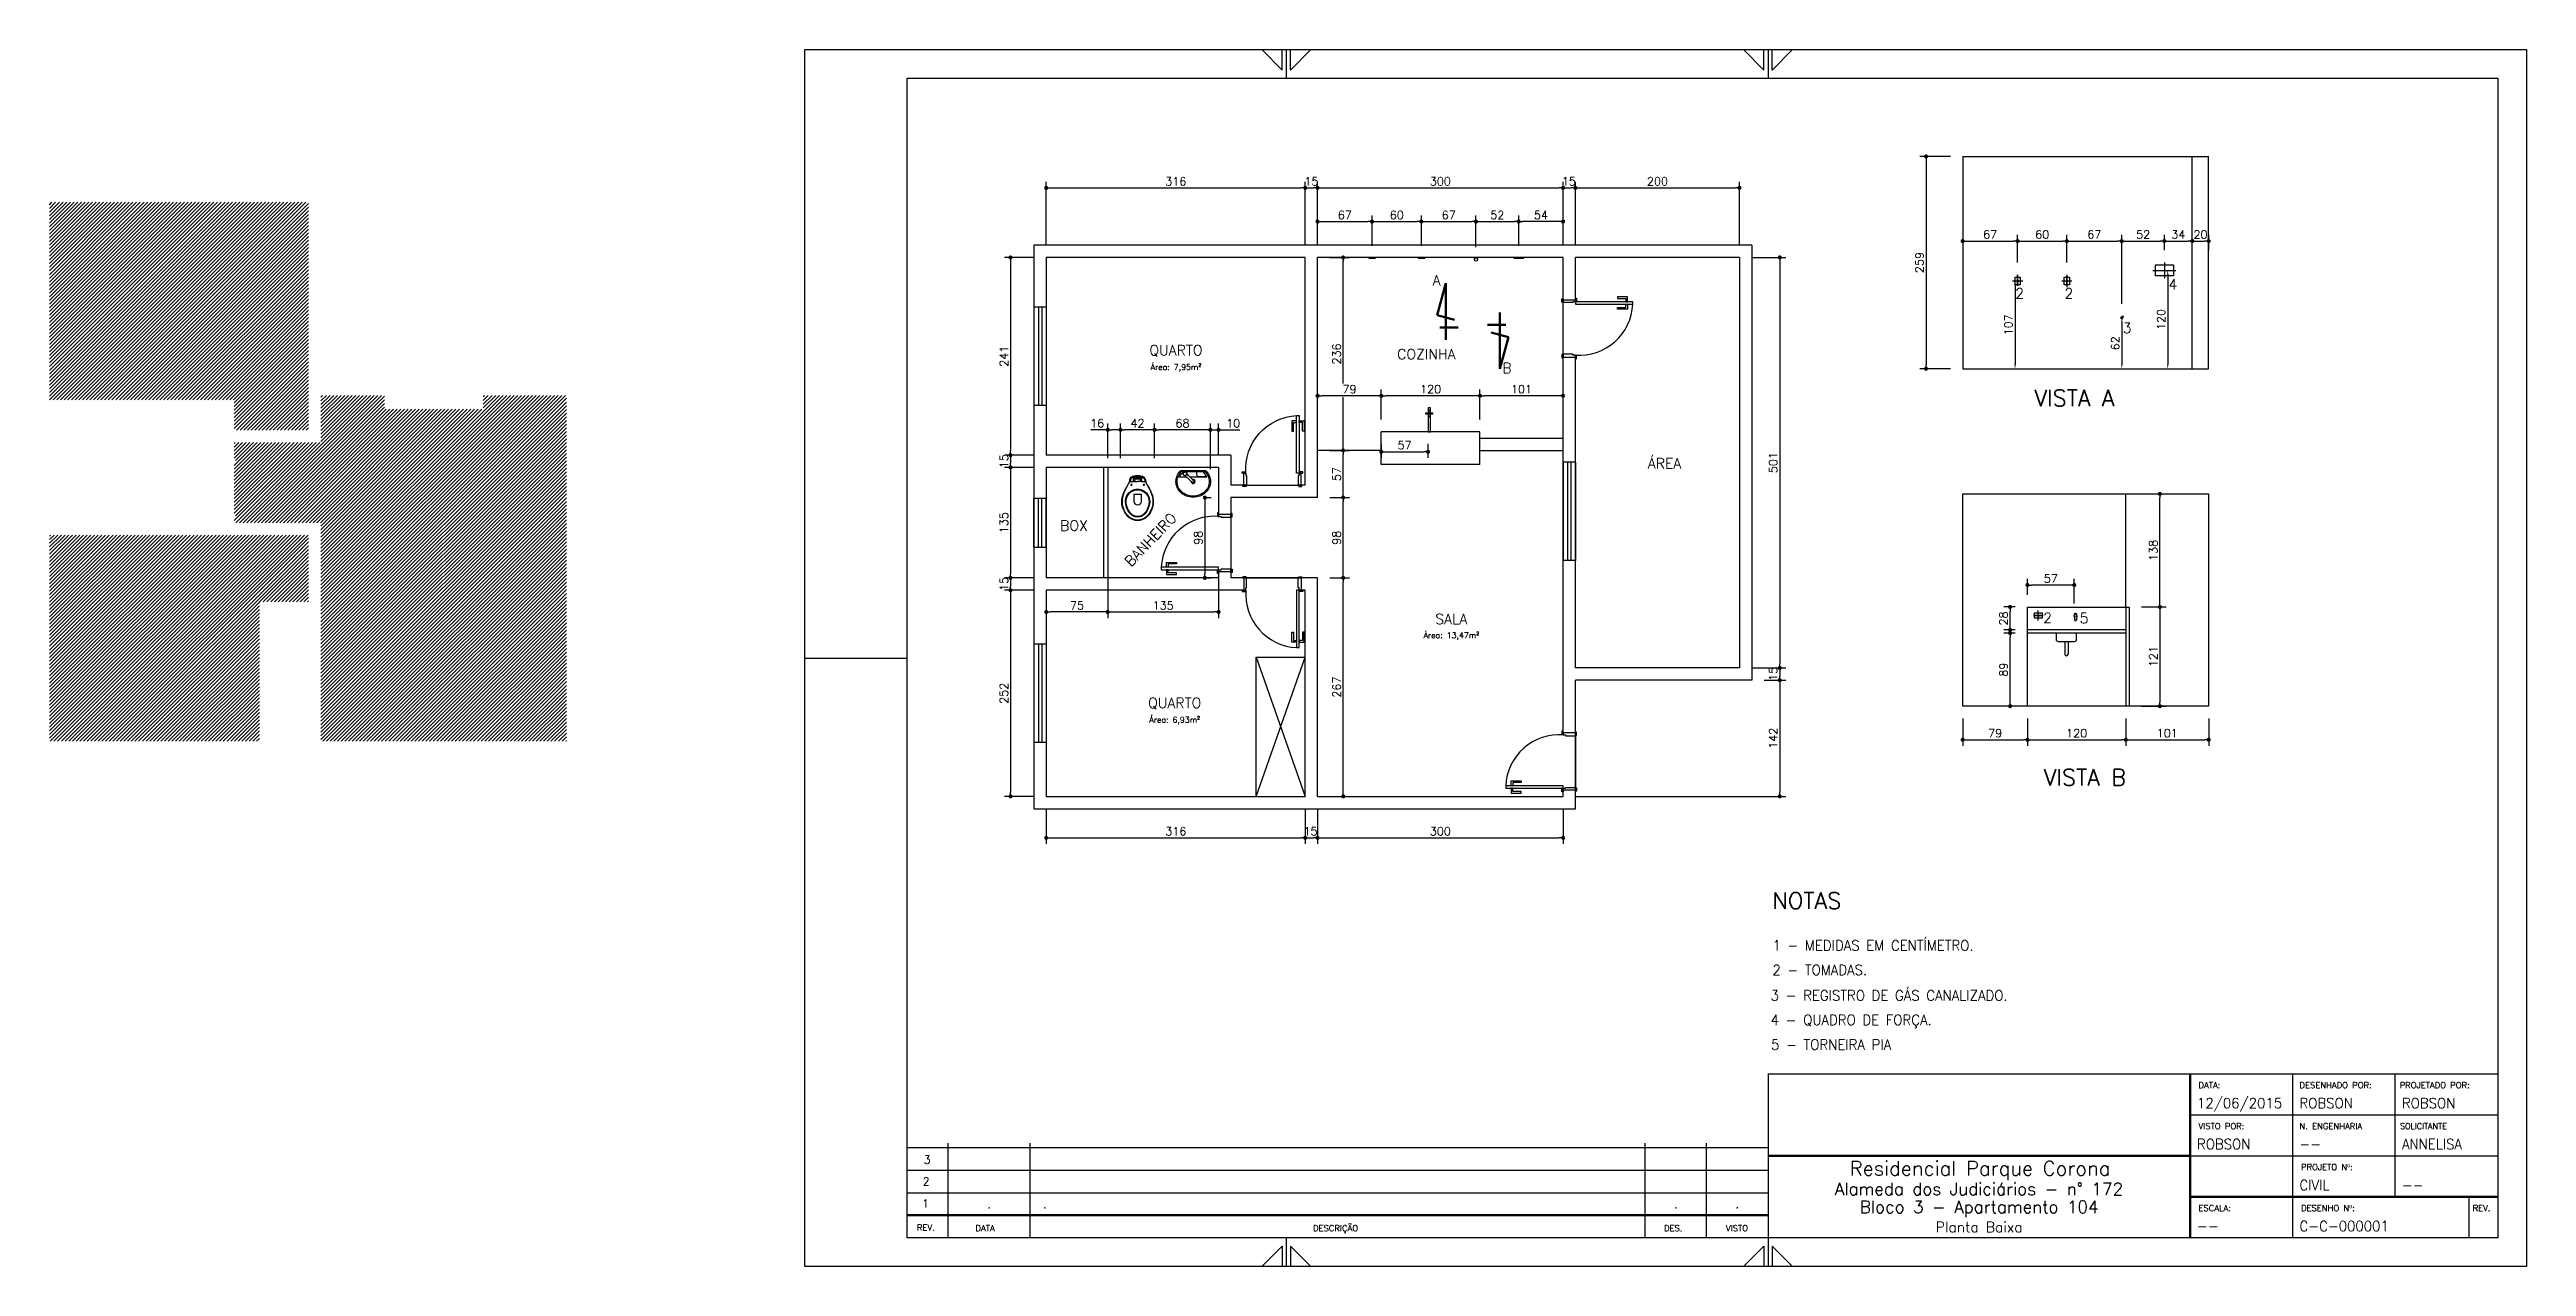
# Model space of a CAD drawing. Header units: millimetres. Extents: x -1019 to 2003, y 2166 to 3651.
import ezdxf
from ezdxf.enums import TextEntityAlignment as Align

# ---------------------------------------------------------------- set-up
doc = ezdxf.new("R2010")
doc.units = ezdxf.units.MM
doc.header["$LTSCALE"] = 30
doc.linetypes.add('CENTER', pattern=[2, 1.25, -0.25, 0.25, -0.25])
for name, color, linetype in [('100CL', 4, 'Continuous'), ('120CL', 4, 'Continuous'), ('175CL', 5, 'Continuous'), ('60CL', 2, 'Continuous'), ('80CL', 2, 'Continuous'), ('CONT2', 2, 'Continuous'), ('CONT6', 6, 'Continuous'), ('Pen-02', 2, 'Continuous'), ('Pen-06', 6, 'Continuous'), ('portas', 1, 'Continuous'), ('Simb', 30, 'Continuous'), ('Texto-04', 4, 'Continuous')]:
    doc.layers.add(name, color=color, linetype=linetype)
for name, color, linetype, lineweight in [('CENTER', 2, 'CENTER', 35), ('CONT3', 3, 'Continuous', 25), ('CONT5', 5, 'Continuous', 50)]:
    doc.layers.add(name, color=color, linetype=linetype, lineweight=lineweight)
doc.styles.add('100CL', font='romans.shx', dxfattribs={"height": 12.5})
doc.styles.add('120CL', font='romans.shx', dxfattribs={"height": 15})
doc.styles.add('175CL', font='romans.shx', dxfattribs={"height": 20})
doc.styles.add('60CL', font='romans.shx', dxfattribs={"height": 7.5})
doc.styles.add('80CL', font='romans.shx', dxfattribs={"height": 10})
doc.styles.add('NR', font='romans.shx')
doc.dimstyles.new('ESC-50', dxfattribs={"dimtxt": 10, "dimasz": 5, "dimexe": 7.5, "dimexo": 15, "dimgap": 0.5, "dimtad": 0, "dimdec": 1, "dimzin": 9, "dimdsep": 46, "dimtxsty": 'NR', "dimblk1": 'DOT', "dimblk2": 'DOT', "dimsah": 1, "dimcen": 0.09, "dimclrd": 1, "dimclre": 2, "dimclrt": 2, "dimadec": 5, "dimazin": 0, "dimtfac": 1, "dimtdec": 1, "dimtmove": 0, "dimatfit": 3, "dimldrblk": 'DOT', "dimfxl": 7.5, "dimtvp": 0.8, "dimtolj": 1, "dimtzin": 9, "dimarcsym": 0})
pattern_1 = [(45, (-1215.7016, 67.3065), (-2.245064, 2.245064), [])]

msp = doc.modelspace()

# ---------------------------------------------------------------- texts
at = {"layer": '100CL', "ltscale": 0.95, "style": '100CL', "width": 0.95}
for s, p in [('1 - MEDIDAS EM CENTÍMETRO.    ', (1082.8, 2551.42)), ('2 - TOMADAS.', (1082.8, 2521.42)), ('3 - REGISTRO DE GÁS CANALIZADO.', (1080.63, 2490.43)), ('4 - QUADRO DE FORÇA.', (1080.63, 2460.43)), ('5 - TORNEIRA PIA', (1081.1, 2430.34)), ('12/06/2015', (1600.65, 2358.94)), ('ROBSON', (1725.65, 2358.94)), ('ROBSON', (1850.65, 2358.94)), ('ROBSON', (1600.65, 2308.94)), ('--', (1725.65, 2308.94)), ('ANNELISA', (1850.65, 2308.94)), ('CIVIL', (1725.65, 2258.94)), ('--', (1850.65, 2258.94)), ('--', (1600.65, 2208.94)), ('C-C-000001', (1725.65, 2208.94))]:
    msp.add_text(s, height=12.5, dxfattribs=at).set_placement(p)
at = {"layer": '100CL', "linetype": 'Continuous', "style": '100CL'}
msp.add_text('Planta Baixa', height=12.5, dxfattribs=at).set_placement((1335, 2207.71), align=Align.CENTER)
at = {"layer": '120CL', "linetype": 'Continuous', "style": '120CL'}
for s, p in [('Alameda dos Judiciários - n° 172', (1334.72, 2253.03)), ('Bloco 3 - Apartamento 104', (1335, 2231.11))]:
    msp.add_text(s, height=15, dxfattribs=at).set_placement(p, align=Align.CENTER)
at = {"layer": '175CL', "color": 5, "style": '175CL'}
msp.add_text('NOTAS ', height=20, dxfattribs=at).set_placement((1082.8, 2602.27))
at = {"layer": '175CL', "color": 5, "linetype": 'Continuous', "style": '175CL'}
msp.add_text('Residencial Parque Corona', height=17.5, dxfattribs=at).set_placement((1336.11, 2276.84), align=Align.CENTER)
at = {"layer": '60CL', "style": '60CL'}
for s, p in [('DATA:', (1602.5, 2383.35)), ('DESENHADO POR:', (1725.66, 2383.35)), ('PROJETADO POR:', (1847.82, 2383.35)), ('VISTO POR:', (1602.5, 2333.35)), ('N. ENGENHARIA', (1725.66, 2333.35)), ('PROJETO Nº:', (1727.5, 2283.37)), ('ESCALA:', (1602.5, 2233.35)), ('DESENHO Nº:', (1727.5, 2233.35)), ('REV.', (1936.8, 2233.34)), ('REV.', (39.34, 2209.63)), ('DATA', (110.84, 2208.82)), ('DESCRIÇÃO', (522.53, 2208.82)), ('DES.', (950.56, 2208.82)), ('VISTO', (1026.05, 2208.82))]:
    msp.add_text(s, height=7.5, dxfattribs=at).set_placement(p)
at = {"layer": '60CL', "style": '60CL', "width": 0.95}
msp.add_text('SOLICITANTE', height=7.5, dxfattribs=at).set_placement((1848.28, 2333.35))
at = {"layer": '80CL', "color": 3, "linetype": 'Continuous', "style": '80CL'}
for s, p in [('3', (51.87, 2296.17)), ('2', (50.68, 2269.61)), ('1', (49.73, 2242.75)), ('.', (965, 2242.1)), ('.', (1040, 2242.1))]:
    msp.add_text(s, height=10, dxfattribs=at).set_placement(p, align=Align.MIDDLE)
msp.add_text('.', height=10, dxfattribs=at).set_placement((127.5, 2242.1), align=Align.MIDDLE_CENTER)
msp.add_text('.', height=10, dxfattribs=at).set_placement((193.11, 2242.1), align=Align.MIDDLE_LEFT)
msp.add_text('.', height=10, dxfattribs=at).set_placement((193.11, 2242.1), align=Align.MIDDLE_LEFT)
at = {"layer": 'CONT5', "style": '175CL'}
for s, p in [('VISTA A', (1451.22, 3225.53)), ('VISTA B', (1463.86, 2762.74))]:
    msp.add_text(s, height=20, dxfattribs=at).set_placement(p, align=Align.MIDDLE_CENTER)
at = {"layer": 'Texto-04', "style": 'NR'}
for s, height, p in [('A', 12.5, (673.18, 3369.26)), ('2', 12.5, (1384.32, 3353.2)), ('2', 12.5, (1444.32, 3353.2)), ('4', 12.5, (1571.2, 3364.31)), ('3', 12.5, (1515.49, 3311.1)), ('QUARTO', 12.5, (355.3, 3283.26)), ('Área: 7,95m²', 7, (355.3, 3263.45)), ('COZINHA', 12.5, (660.71, 3279.09)), ('B', 12.5, (758.98, 3262.14)), ('ÁREA', 12.5, (951.25, 3147.95)), ('BOX', 12.5, (230.97, 3069.89)), ('SALA', 12.5, (691.17, 2955.93)), ('2', 12.5, (1418.43, 2957.37)), ('5', 12.5, (1462.89, 2957.07)), ('Área: 13,47m²', 7, (691.17, 2936.12)), ('QUARTO', 12.5, (353.76, 2852.89)), ('Área: 6,93m²', 7, (353.76, 2833.08))]:
    msp.add_text(s, height=height, dxfattribs=at).set_placement(p, align=Align.MIDDLE)
msp.add_text('BANHEIRO', height=12.5, rotation=46.23475, dxfattribs=at).set_placement((324.39, 3052.91), align=Align.MIDDLE)

# ---------------------------------------------------------------- blocks, each defined once
blk = doc.blocks.new('*D38')
at = {"layer": 'Defpoints', "color": 0, "transparency": 16777216}
for p in [(1378.7, 3368.4), (1378.7, 3261.4), (1385.7, 3261.4)]:
    blk.add_point(p, dxfattribs=at)
at = {"layer": 'Simb', "color": 1, "lineweight": -2, "transparency": 16777216}
blk.add_line((1378.7, 3363.4), (1378.7, 3266.4), dxfattribs=at)
at = {"layer": 'Simb', "color": 1, "transparency": 16777216}
for points in [[(1377.9, 3363.4), (1379.6, 3363.4), (1378.7, 3368.4)], [(1377.9, 3266.4), (1379.6, 3266.4), (1378.7, 3261.4)]]:
    blk.add_solid(points, dxfattribs=at)
at = {"layer": 'Simb', "color": 2, "transparency": 16777216, "insert": (1370.7, 3314.9), "char_height": 10, "attachment_point": 5, "rotation": 90, "style": 'NR'}
blk.add_mtext('\\A1;107', dxfattribs=at)
blk = doc.blocks.new('_Dot')
at = {"color": 0, "linetype": 'ByBlock', "lineweight": -2}
blk.add_line((-0.5, 0), (-1, 0), dxfattribs=at)
at = {"color": 0, "linetype": 'ByBlock', "const_width": 0.5}
blk.add_lwpolyline([(-0.25, 0, 1), (0.25, 0, 1)], format="xyb", close=True, dxfattribs=at)
blk = doc.blocks.new('DOT')
at = {"color": 0, "linetype": 'ByBlock'}
blk.add_line((-0.5, 0), (-1, 0), dxfattribs=at)
at = {"color": 0, "linetype": 'ByBlock', "const_width": 0.5}
blk.add_lwpolyline([(-0.25, 0, 1), (0.25, 0, 1)], format="xyb", close=True, dxfattribs=at)
blk = doc.blocks.new('*D39')
at = {"layer": 'Defpoints', "color": 0, "transparency": 16777216}
for p in [(1314.9, 3520.4), (1270.2, 3261.4), (1314.9, 3261.4)]:
    blk.add_point(p, dxfattribs=at)
at = {"layer": 'Simb', "color": 2, "lineweight": -2, "transparency": 16777216}
for p, q in [((1299.9, 3520.4), (1262.7, 3520.4)), ((1299.9, 3261.4), (1262.7, 3261.4))]:
    blk.add_line(p, q, dxfattribs=at)
at = {"layer": 'Simb', "color": 1, "lineweight": -2, "transparency": 16777216}
blk.add_line((1270.2, 3515.4), (1270.2, 3266.4), dxfattribs=at)
at = {"layer": 'Simb', "color": 1, "lineweight": -2, "transparency": 16777216, "xscale": 5, "yscale": 5, "zscale": 5}
for p, rotation in [((1270.2, 3520.4), 90), ((1270.2, 3261.4), 270)]:
    blk.add_blockref('DOT', p, dxfattribs=dict(at, rotation=rotation))
at = {"layer": 'Simb', "color": 2, "transparency": 16777216, "insert": (1262.2, 3390.9), "char_height": 10, "attachment_point": 5, "rotation": 90, "style": 'NR'}
blk.add_mtext('\\A1;259', dxfattribs=at)
blk = doc.blocks.new('*D41')
at = {"layer": 'Defpoints', "color": 0, "transparency": 16777216}
for p in [(1507.4, 3323.4), (1507.4, 3261.4), (1508.9, 3261.4)]:
    blk.add_point(p, dxfattribs=at)
at = {"layer": 'Simb', "color": 1, "lineweight": -2, "transparency": 16777216}
blk.add_line((1508.9, 3318.4), (1508.9, 3266.4), dxfattribs=at)
at = {"layer": 'Simb', "color": 1, "transparency": 16777216}
for points in [[(1508.1, 3318.4), (1509.7, 3318.4), (1508.9, 3323.4)], [(1508.1, 3266.4), (1509.7, 3266.4), (1508.9, 3261.4)]]:
    blk.add_solid(points, dxfattribs=at)
at = {"layer": 'Simb', "color": 2, "transparency": 16777216, "insert": (1500.9, 3292.4), "char_height": 10, "attachment_point": 5, "rotation": 90, "style": 'NR'}
blk.add_mtext('\\A1;62', dxfattribs=at)
blk = doc.blocks.new('*D42')
at = {"layer": 'Defpoints', "color": 0, "transparency": 16777216}
for p in [(1574.9, 3381.4), (1564.9, 3261.4), (1574.9, 3261.4)]:
    blk.add_point(p, dxfattribs=at)
at = {"layer": 'Simb', "color": 1, "lineweight": -2, "transparency": 16777216}
blk.add_line((1564.9, 3376.4), (1564.9, 3266.4), dxfattribs=at)
at = {"layer": 'Simb', "color": 1, "transparency": 16777216}
for points in [[(1564.1, 3376.4), (1565.8, 3376.4), (1564.9, 3381.4)], [(1564.1, 3266.4), (1565.8, 3266.4), (1564.9, 3261.4)]]:
    blk.add_solid(points, dxfattribs=at)
at = {"layer": 'Simb', "color": 2, "transparency": 16777216, "insert": (1556.9, 3321.4), "char_height": 10, "attachment_point": 5, "rotation": 90, "style": 'NR'}
blk.add_mtext('\\A1;120', dxfattribs=at)
blk = doc.blocks.new('*D43')
at = {"layer": 'Defpoints', "color": 0, "transparency": 16777216}
for p in [(1314.9, 3520.4), (1381.9, 3417.1), (1381.9, 3376)]:
    blk.add_point(p, dxfattribs=at)
at = {"layer": 'Simb', "color": 2, "lineweight": -2, "transparency": 16777216}
for p, q in [((1314.9, 3505.4), (1314.9, 3409.6)), ((1381.9, 3391), (1381.9, 3424.6))]:
    blk.add_line(p, q, dxfattribs=at)
at = {"layer": 'Simb', "color": 1, "lineweight": -2, "transparency": 16777216}
blk.add_line((1319.9, 3417.1), (1376.9, 3417.1), dxfattribs=at)
at = {"layer": 'Simb', "color": 1, "lineweight": -2, "transparency": 16777216, "xscale": 5, "yscale": 5, "zscale": 5, "rotation": 180}
blk.add_blockref('DOT', (1314.9, 3417.1), dxfattribs=at)
at = {"layer": 'Simb', "color": 1, "lineweight": -2, "transparency": 16777216, "xscale": 5, "yscale": 5, "zscale": 5}
blk.add_blockref('DOT', (1381.9, 3417.1), dxfattribs=at)
at = {"layer": 'Simb', "color": 2, "transparency": 16777216, "insert": (1348.4, 3425.1), "char_height": 10, "attachment_point": 5, "style": 'NR'}
blk.add_mtext('\\A1;67', dxfattribs=at)
blk = doc.blocks.new('*D44')
at = {"layer": 'Defpoints', "color": 0, "transparency": 16777216}
for p in [(1441.9, 3417.1), (1381.9, 3376), (1441.9, 3376)]:
    blk.add_point(p, dxfattribs=at)
at = {"layer": 'Simb', "color": 2, "lineweight": -2, "transparency": 16777216}
for p, q in [((1381.9, 3391), (1381.9, 3424.6)), ((1441.9, 3391), (1441.9, 3424.6))]:
    blk.add_line(p, q, dxfattribs=at)
at = {"layer": 'Simb', "color": 1, "lineweight": -2, "transparency": 16777216}
blk.add_line((1386.9, 3417.1), (1436.9, 3417.1), dxfattribs=at)
at = {"layer": 'Simb', "color": 1, "lineweight": -2, "transparency": 16777216, "xscale": 5, "yscale": 5, "zscale": 5, "rotation": 180}
blk.add_blockref('DOT', (1381.9, 3417.1), dxfattribs=at)
at = {"layer": 'Simb', "color": 1, "lineweight": -2, "transparency": 16777216, "xscale": 5, "yscale": 5, "zscale": 5}
blk.add_blockref('DOT', (1441.9, 3417.1), dxfattribs=at)
at = {"layer": 'Simb', "color": 2, "transparency": 16777216, "insert": (1411.9, 3425.1), "char_height": 10, "attachment_point": 5, "style": 'NR'}
blk.add_mtext('\\A1;60', dxfattribs=at)
blk = doc.blocks.new('*D45')
at = {"layer": 'Defpoints', "color": 0, "transparency": 16777216}
for p in [(1508.9, 3417.1), (1441.9, 3376), (1508.9, 3325.5)]:
    blk.add_point(p, dxfattribs=at)
at = {"layer": 'Simb', "color": 2, "lineweight": -2, "transparency": 16777216}
for p, q in [((1441.9, 3391), (1441.9, 3424.6)), ((1508.9, 3340.5), (1508.9, 3424.6))]:
    blk.add_line(p, q, dxfattribs=at)
at = {"layer": 'Simb', "color": 1, "lineweight": -2, "transparency": 16777216}
blk.add_line((1446.9, 3417.1), (1503.9, 3417.1), dxfattribs=at)
at = {"layer": 'Simb', "color": 1, "lineweight": -2, "transparency": 16777216, "xscale": 5, "yscale": 5, "zscale": 5, "rotation": 180}
blk.add_blockref('DOT', (1441.9, 3417.1), dxfattribs=at)
at = {"layer": 'Simb', "color": 1, "lineweight": -2, "transparency": 16777216, "xscale": 5, "yscale": 5, "zscale": 5}
blk.add_blockref('DOT', (1508.9, 3417.1), dxfattribs=at)
at = {"layer": 'Simb', "color": 2, "transparency": 16777216, "insert": (1475.4, 3425.1), "char_height": 10, "attachment_point": 5, "style": 'NR'}
blk.add_mtext('\\A1;67', dxfattribs=at)
blk = doc.blocks.new('*D46')
at = {"layer": 'Defpoints', "color": 0, "transparency": 16777216}
for p in [(1560.9, 3417.1), (1560.9, 3390.9), (1508.9, 3325.5)]:
    blk.add_point(p, dxfattribs=at)
at = {"layer": 'Simb', "color": 2, "lineweight": -2, "transparency": 16777216}
for p, q in [((1508.9, 3340.5), (1508.9, 3424.6)), ((1560.9, 3405.9), (1560.9, 3424.6))]:
    blk.add_line(p, q, dxfattribs=at)
at = {"layer": 'Simb', "color": 1, "lineweight": -2, "transparency": 16777216}
blk.add_line((1513.9, 3417.1), (1555.9, 3417.1), dxfattribs=at)
at = {"layer": 'Simb', "color": 1, "lineweight": -2, "transparency": 16777216, "xscale": 5, "yscale": 5, "zscale": 5, "rotation": 180}
blk.add_blockref('DOT', (1508.9, 3417.1), dxfattribs=at)
at = {"layer": 'Simb', "color": 1, "lineweight": -2, "transparency": 16777216, "xscale": 5, "yscale": 5, "zscale": 5}
blk.add_blockref('DOT', (1560.9, 3417.1), dxfattribs=at)
at = {"layer": 'Simb', "color": 2, "transparency": 16777216, "insert": (1534.9, 3425.1), "char_height": 10, "attachment_point": 5, "style": 'NR'}
blk.add_mtext('\\A1;52', dxfattribs=at)
blk = doc.blocks.new('*D47')
at = {"layer": 'Defpoints', "color": 0, "transparency": 16777216}
for p in [(1594.9, 3417.1), (1560.9, 3390.9), (1594.9, 3390.9)]:
    blk.add_point(p, dxfattribs=at)
at = {"layer": 'Simb', "color": 2, "lineweight": -2, "transparency": 16777216}
for p, q in [((1560.9, 3405.9), (1560.9, 3424.6)), ((1594.9, 3405.9), (1594.9, 3424.6))]:
    blk.add_line(p, q, dxfattribs=at)
at = {"layer": 'Simb', "color": 1, "lineweight": -2, "transparency": 16777216}
blk.add_line((1565.9, 3417.1), (1589.9, 3417.1), dxfattribs=at)
at = {"layer": 'Simb', "color": 1, "lineweight": -2, "transparency": 16777216, "xscale": 5, "yscale": 5, "zscale": 5, "rotation": 180}
blk.add_blockref('DOT', (1560.9, 3417.1), dxfattribs=at)
at = {"layer": 'Simb', "color": 1, "lineweight": -2, "transparency": 16777216, "xscale": 5, "yscale": 5, "zscale": 5}
blk.add_blockref('DOT', (1594.9, 3417.1), dxfattribs=at)
at = {"layer": 'Simb', "color": 2, "transparency": 16777216, "insert": (1577.9, 3425.1), "char_height": 10, "attachment_point": 5, "style": 'NR'}
blk.add_mtext('\\A1;34', dxfattribs=at)
blk = doc.blocks.new('*D48')
at = {"layer": 'Defpoints', "color": 0, "transparency": 16777216}
for p in [(1614.9, 3417.1), (1594.9, 3390.9), (1614.9, 3390.9)]:
    blk.add_point(p, dxfattribs=at)
at = {"layer": 'Simb', "color": 2, "lineweight": -2, "transparency": 16777216}
for p, q in [((1594.9, 3405.9), (1594.9, 3424.6)), ((1614.9, 3405.9), (1614.9, 3424.6))]:
    blk.add_line(p, q, dxfattribs=at)
at = {"layer": 'Simb', "color": 1, "lineweight": -2, "transparency": 16777216}
blk.add_line((1599.9, 3417.1), (1609.9, 3417.1), dxfattribs=at)
at = {"layer": 'Simb', "color": 1, "lineweight": -2, "transparency": 16777216, "xscale": 5, "yscale": 5, "zscale": 5, "rotation": 180}
blk.add_blockref('DOT', (1594.9, 3417.1), dxfattribs=at)
at = {"layer": 'Simb', "color": 1, "lineweight": -2, "transparency": 16777216, "xscale": 5, "yscale": 5, "zscale": 5}
blk.add_blockref('DOT', (1614.9, 3417.1), dxfattribs=at)
at = {"layer": 'Simb', "color": 2, "transparency": 16777216, "insert": (1604.9, 3425.1), "char_height": 10, "attachment_point": 5, "style": 'NR'}
blk.add_mtext('\\A1;20', dxfattribs=at)
blk = doc.blocks.new('*D49')
at = {"layer": 'Defpoints', "color": 0, "transparency": 16777216}
for p in [(1372.7, 2938.6), (1393.9, 2938.6), (1393.9, 2849.6)]:
    blk.add_point(p, dxfattribs=at)
at = {"layer": 'Simb', "color": 2, "lineweight": -2, "transparency": 16777216}
for p, q in [((1378.9, 2938.6), (1365.2, 2938.6)), ((1378.9, 2849.6), (1365.2, 2849.6))]:
    blk.add_line(p, q, dxfattribs=at)
at = {"layer": 'Simb', "color": 1, "lineweight": -2, "transparency": 16777216}
blk.add_line((1372.7, 2854.6), (1372.7, 2933.6), dxfattribs=at)
at = {"layer": 'Simb', "color": 1, "lineweight": -2, "transparency": 16777216, "xscale": 5, "yscale": 5, "zscale": 5}
for p, rotation in [((1372.7, 2938.6), 90), ((1372.7, 2849.6), 270)]:
    blk.add_blockref('DOT', p, dxfattribs=dict(at, rotation=rotation))
at = {"layer": 'Simb', "color": 2, "transparency": 16777216, "insert": (1364.7, 2894.1), "char_height": 10, "attachment_point": 5, "rotation": 90, "style": 'NR'}
blk.add_mtext('\\A1;89', dxfattribs=at)
blk = doc.blocks.new('*D50')
at = {"layer": 'Defpoints', "color": 0, "transparency": 16777216}
for p in [(1517.9, 2970.6), (1517.9, 2849.6), (1555.4, 2849.6)]:
    blk.add_point(p, dxfattribs=at)
at = {"layer": 'Simb', "color": 2, "lineweight": -2, "transparency": 16777216}
for p, q in [((1532.9, 2970.6), (1562.9, 2970.6)), ((1532.9, 2849.6), (1562.9, 2849.6))]:
    blk.add_line(p, q, dxfattribs=at)
at = {"layer": 'Simb', "color": 1, "lineweight": -2, "transparency": 16777216}
blk.add_line((1555.4, 2965.6), (1555.4, 2854.6), dxfattribs=at)
at = {"layer": 'Simb', "color": 1, "lineweight": -2, "transparency": 16777216, "xscale": 5, "yscale": 5, "zscale": 5}
for p, rotation in [((1555.4, 2970.6), 90), ((1555.4, 2849.6), 270)]:
    blk.add_blockref('DOT', p, dxfattribs=dict(at, rotation=rotation))
at = {"layer": 'Simb', "color": 2, "transparency": 16777216, "insert": (1547.4, 2910.1), "char_height": 10, "attachment_point": 5, "rotation": 90, "style": 'NR'}
blk.add_mtext('\\A1;121', dxfattribs=at)
blk = doc.blocks.new('*D51')
at = {"layer": 'Defpoints', "color": 0, "transparency": 16777216}
for p in [(1513.9, 3108.6), (1555.4, 3108.6), (1517.9, 2970.6)]:
    blk.add_point(p, dxfattribs=at)
at = {"layer": 'Simb', "color": 2, "lineweight": -2, "transparency": 16777216}
for p, q in [((1528.9, 3108.6), (1562.9, 3108.6)), ((1532.9, 2970.6), (1562.9, 2970.6))]:
    blk.add_line(p, q, dxfattribs=at)
at = {"layer": 'Simb', "color": 1, "lineweight": -2, "transparency": 16777216}
blk.add_line((1555.4, 2975.6), (1555.4, 3103.6), dxfattribs=at)
at = {"layer": 'Simb', "color": 1, "lineweight": -2, "transparency": 16777216, "xscale": 5, "yscale": 5, "zscale": 5}
for p, rotation in [((1555.4, 3108.6), 90), ((1555.4, 2970.6), 270)]:
    blk.add_blockref('DOT', p, dxfattribs=dict(at, rotation=rotation))
at = {"layer": 'Simb', "color": 2, "transparency": 16777216, "insert": (1547.4, 3039.6), "char_height": 10, "attachment_point": 5, "rotation": 90, "style": 'NR'}
blk.add_mtext('\\A1;138', dxfattribs=at)
blk = doc.blocks.new('*D52')
at = {"layer": 'Defpoints', "color": 0, "transparency": 16777216}
for p in [(1314.9, 2849.6), (1393.9, 2849.6), (1393.9, 2808.6)]:
    blk.add_point(p, dxfattribs=at)
at = {"layer": 'Simb', "color": 2, "lineweight": -2, "transparency": 16777216}
for p, q in [((1314.9, 2834.6), (1314.9, 2801.1)), ((1393.9, 2834.6), (1393.9, 2801.1))]:
    blk.add_line(p, q, dxfattribs=at)
at = {"layer": 'Simb', "color": 1, "lineweight": -2, "transparency": 16777216}
blk.add_line((1319.9, 2808.6), (1388.9, 2808.6), dxfattribs=at)
at = {"layer": 'Simb', "color": 1, "lineweight": -2, "transparency": 16777216, "xscale": 5, "yscale": 5, "zscale": 5, "rotation": 180}
blk.add_blockref('DOT', (1314.9, 2808.6), dxfattribs=at)
at = {"layer": 'Simb', "color": 1, "lineweight": -2, "transparency": 16777216, "xscale": 5, "yscale": 5, "zscale": 5}
blk.add_blockref('DOT', (1393.9, 2808.6), dxfattribs=at)
at = {"layer": 'Simb', "color": 2, "transparency": 16777216, "insert": (1354.4, 2816.6), "char_height": 10, "attachment_point": 5, "style": 'NR'}
blk.add_mtext('\\A1;79', dxfattribs=at)
blk = doc.blocks.new('*D53')
at = {"layer": 'Defpoints', "color": 0, "transparency": 16777216}
for p in [(1393.9, 2849.6), (1513.9, 2849.6), (1513.9, 2808.6)]:
    blk.add_point(p, dxfattribs=at)
at = {"layer": 'Simb', "color": 2, "lineweight": -2, "transparency": 16777216}
for p, q in [((1393.9, 2834.6), (1393.9, 2801.1)), ((1513.9, 2834.6), (1513.9, 2801.1))]:
    blk.add_line(p, q, dxfattribs=at)
at = {"layer": 'Simb', "color": 1, "lineweight": -2, "transparency": 16777216}
blk.add_line((1398.9, 2808.6), (1508.9, 2808.6), dxfattribs=at)
at = {"layer": 'Simb', "color": 1, "lineweight": -2, "transparency": 16777216, "xscale": 5, "yscale": 5, "zscale": 5, "rotation": 180}
blk.add_blockref('DOT', (1393.9, 2808.6), dxfattribs=at)
at = {"layer": 'Simb', "color": 1, "lineweight": -2, "transparency": 16777216, "xscale": 5, "yscale": 5, "zscale": 5}
blk.add_blockref('DOT', (1513.9, 2808.6), dxfattribs=at)
at = {"layer": 'Simb', "color": 2, "transparency": 16777216, "insert": (1453.9, 2816.6), "char_height": 10, "attachment_point": 5, "style": 'NR'}
blk.add_mtext('\\A1;120', dxfattribs=at)
blk = doc.blocks.new('*D54')
at = {"layer": 'Defpoints', "color": 0, "transparency": 16777216}
for p in [(1513.9, 2849.6), (1614.9, 2849.6), (1614.9, 2808.6)]:
    blk.add_point(p, dxfattribs=at)
at = {"layer": 'Simb', "color": 2, "lineweight": -2, "transparency": 16777216}
for p, q in [((1513.9, 2834.6), (1513.9, 2801.1)), ((1614.9, 2834.6), (1614.9, 2801.1))]:
    blk.add_line(p, q, dxfattribs=at)
at = {"layer": 'Simb', "color": 1, "lineweight": -2, "transparency": 16777216}
blk.add_line((1518.9, 2808.6), (1609.9, 2808.6), dxfattribs=at)
at = {"layer": 'Simb', "color": 1, "lineweight": -2, "transparency": 16777216, "xscale": 5, "yscale": 5, "zscale": 5, "rotation": 180}
blk.add_blockref('DOT', (1513.9, 2808.6), dxfattribs=at)
at = {"layer": 'Simb', "color": 1, "lineweight": -2, "transparency": 16777216, "xscale": 5, "yscale": 5, "zscale": 5}
blk.add_blockref('DOT', (1614.9, 2808.6), dxfattribs=at)
at = {"layer": 'Simb', "color": 2, "transparency": 16777216, "insert": (1564.4, 2816.6), "char_height": 10, "attachment_point": 5, "style": 'NR'}
blk.add_mtext('\\A1;101', dxfattribs=at)
blk = doc.blocks.new('*D55')
at = {"layer": 'Defpoints', "color": 0, "transparency": 16777216}
for p in [(1372.7, 2970.6), (1393.9, 2970.6), (1393.9, 2942.6)]:
    blk.add_point(p, dxfattribs=at)
at = {"layer": 'Simb', "color": 2, "lineweight": -2, "transparency": 16777216}
for p, q in [((1378.9, 2970.6), (1365.2, 2970.6)), ((1378.9, 2942.6), (1365.2, 2942.6))]:
    blk.add_line(p, q, dxfattribs=at)
at = {"layer": 'Simb', "color": 1, "lineweight": -2, "transparency": 16777216}
blk.add_line((1372.7, 2947.6), (1372.7, 2965.6), dxfattribs=at)
at = {"layer": 'Simb', "color": 1, "lineweight": -2, "transparency": 16777216, "xscale": 5, "yscale": 5, "zscale": 5}
for p, rotation in [((1372.7, 2970.6), 90), ((1372.7, 2942.6), 270)]:
    blk.add_blockref('DOT', p, dxfattribs=dict(at, rotation=rotation))
at = {"layer": 'Simb', "color": 2, "transparency": 16777216, "insert": (1364.7, 2956.6), "char_height": 10, "attachment_point": 5, "rotation": 90, "style": 'NR'}
blk.add_mtext('\\A1;28', dxfattribs=at)
blk = doc.blocks.new('P70-P15')
at = {"color": 1}
blk.add_line((70, -15), (0, -15), dxfattribs=at)
at = {"color": 0}
for points in [[(2.5, 63.5), (-3.5, 63.5), (-3.5, 51.2), (-1.5, 51.2), (-1.5, 61.5), (2.5, 61.5)], [(2.5, 0), (5.5, 0), (5.5, 70), (2.5, 70)], [(5.5, 63.5), (11.5, 63.5), (11.5, 51.2), (9.5, 51.2), (9.5, 61.5), (5.5, 61.5)], [(-2, 1.5), (2, 1.5), (2, 0), (-2, 0)], [(2.5, 0), (2.5, -3), (3.5, -3), (3.5, -15), (0, -15), (0, 0)], [(72, 1.5), (68, 1.5), (68, 0), (72, 0)], [(3, -15), (3, -16.5), (-1, -16.5), (-1, -15)], [(67.5, 0), (67.5, -3), (66.5, -3), (66.5, -15), (70, -15), (70, 0)], [(67, -15), (67, -16.5), (71, -16.5), (71, -15)]]:
    blk.add_lwpolyline(points, close=True, dxfattribs=at)
blk.add_arc((2.4, 4.8), 65.3, 355.7798, 87.2838, dxfattribs=at)
blk = doc.blocks.new('A$C10AC585C')
at = {"layer": 'Pen-02'}
for p, q in [((15, 120), (0, 120)), ((0, 120), (0, 0)), ((5.5, 120), (5.5, 0)), ((9.5, 120), (9.5, 0)), ((15, 120), (15, 0)), ((15, 0), (0, 0))]:
    blk.add_line(p, q, dxfattribs=at)
blk = doc.blocks.new('A$C544860EA')
at = {"layer": 'Pen-02'}
for p, q in [((-15, 60), (0, 60)), ((-15, 0), (-15, 60)), ((-9.5, 0), (-9.5, 60)), ((-5.5, 0), (-5.5, 60)), ((0, 0), (0, 60)), ((-15, 0), (0, 0))]:
    blk.add_line(p, q, dxfattribs=at)
blk = doc.blocks.new('PIA-2')
at = {"color": 0}
for p, q in [((-9, -9), (-18.2, -9)), ((-11.7, -1.2), (-14.3, -3.7)), ((-13, -2.5), (-14.3, -3.7)), ((-13, -2.5), (-11.7, -1.2)), ((18.2, -9), (-4.1, -9)), ((1.7, -16), (0.6, -17.2)), ((1.2, -16.6), (0.6, -17.2)), ((4.1, -1.6), (4.9, -6.8)), ((6.3, -8.1), (16.9, -8.1))]:
    blk.add_line(p, q, dxfattribs=at)
blk.add_lwpolyline([(16.1, 0, -0.002445), (16.3, -0.2, -0.101579), (21.3, -7.1, -0.106878), (23, -15, -0.106878), (21.3, -22.9, -0.101579), (16.3, -29.8, -0.094885), (8.9, -34.4, -0.090639), (0, -36, -0.090639), (-8.9, -34.4, -0.094885), (-16.3, -29.8, -0.101579), (-21.3, -22.9, -0.106878), (-23, -15, -0.106878), (-21.3, -7.1, -0.101579), (-16.3, -0.2, -0.002445), (-16.1, 0)], format="xyb", close=True, dxfattribs=at)
for points in [[(-11.1, -1.5), (15.5, -1.5, -0.071228), (19.8, -7.6, -0.106878), (21.4, -14.9, -0.106878), (19.9, -22.3, -0.101579), (15.2, -28.7, -0.094885), (8.4, -32.9, -0.090639), (0, -34.5, -0.090639), (-8.4, -32.9, -0.094885), (-15.2, -28.7, -0.101579), (-19.9, -22.3, -0.106878), (-21.4, -14.9, -0.106878), (-19.8, -7.6, -0.089873), (-15.5, -1.5), (-12, -1.5)], [(-18.2, -9, -0.009707), (-18, -8.4, -0.128419), (-12.3, -1.5, -0.09704)], [(18.2, -9, 0.009707), (18, -8.4, 0.128419), (12.3, -1.5, 0.09704)]]:
    blk.add_lwpolyline(points, format="xyb", dxfattribs=at)
blk.add_lwpolyline([(1.2, -16.6), (1.7, -16)], dxfattribs=at)
for radius in [2.5, 2.4]:
    blk.add_circle((-10.9, -4.6), radius, dxfattribs=at)
for centre, radius, start, end in [((-14.1, -3.9), 0.2, 135, 225.8897), ((184.1, 200.6), 285, 225.8897, 226.1438), ((-11.6, -1.3), 0.2, 44.1103, 135), ((-216, -199.5), 285, 43.8562, 44.1103), ((184.1, 200.6), 285, 226.7805, 229.839), ((-216, -199.5), 285, 40.161, 43.2195), ((0, -15), 2.75, 171.3889, 112.7623), ((0, -15), 2.25, 179.861, 108.5168), ((0.4, -17), 0.2, 229.839, 315), ((1.6, -15.9), 0.2, 315, 40.161), ((6.3, -6.6), 1.5, 188.15, 270)]:
    blk.add_arc(centre, radius, start, end, dxfattribs=at)
blk = doc.blocks.new('VASO-1')
at = {"color": 1}
for p, q in [((-8.5, -16.3), (-6.5, -16.3)), ((-7.5, -15.2), (-7.5, -17.2)), ((8.5, -16.3), (6.5, -16.3)), ((7.5, -15.2), (7.5, -17.2))]:
    blk.add_line(p, q, dxfattribs=at)
at = {"color": 0}
for points in [[(9.9, -13.7, -0.047116), (9.9, -13.6), (9.5, -10.7, 0.305161), (4, -5.4, 0.049506), (0, -5, 0.049506), (-4, -5.4, 0.305161), (-9.5, -10.7), (-9.9, -13.6, -0.047116), (-9.9, -13.6), (-9.9, -13.6, -0.092203), (-10, -13.7), (-12, -17.4, 0.036783), (-13.2, -19.4, 0.0196), (-15.3, -23.4, 0.056836), (-17.8, -29.4, 0.089116), (-18.8, -39.4, 0.095425), (-15.5, -49.4, 0.091656), (-10, -55.9, 0.16072), (0, -59.4, 0.16072), (10, -55.9, 0.091656), (15.5, -49.4, 0.095425), (18.8, -39.4, 0.089116), (17.8, -29.4, 0.056836), (15.3, -23.4, 0.0196), (13.2, -19.4, 0.036783), (12, -17.4), (10, -13.7, -0.044891), (9.9, -13.7), (9.8, -13.4)], [(-4.5, -12.4), (-8, -12.4, 0.291578), (-9.9, -13.6)], [(-4.5, -12.4, 0.414214), (-3.5, -11.4), (-3.5, -10.1, 0.226163), (-3.8, -9.6, -0.733322), (-3.5, -8.9), (0, -8.9), (3.5, -8.9, -0.733322), (3.8, -9.6, 0.226163), (3.5, -10.1), (3.5, -11.4, 0.414214), (4.5, -12.4)], [(9.8, -13.4, 0.269143), (8, -12.4), (4.5, -12.4)]]:
    blk.add_lwpolyline(points, format="xyb", dxfattribs=at)
at = {"color": 1}
for points in [[(-12, -17.4), (-13.1, -19.4, 0.0204), (-15, -23.4, 0.050595), (-17.3, -29.4, 0.089432), (-18.2, -39.4, 0.098712), (-14.8, -49.4, 0.072481), (-10, -55.1, 0.182574), (0, -58.7, 0.182574), (10, -55.1, 0.072481), (14.8, -49.4, 0.098712), (18.2, -39.4, 0.089432), (17.3, -29.4, 0.050595), (15, -23.4, 0.0204), (13.1, -19.4), (12, -17.4)], [(-5.1, -12.4), (-5.1, -9.2), (-5.1, -7.3, 0.5854), (-5.7, -7, 0.134872), (-8, -9.4, 0.082359), (-8.8, -12.5)], [(-5.1, -9.2, -0.414214), (-3.1, -7.2), (0, -7.2), (3.1, -7.2, -0.414214), (5.1, -9.2)], [(5.1, -12.4), (5.1, -9.2), (5.1, -7.3, -0.5854), (5.7, -7, -0.134872), (8, -9.4, -0.082359), (8.8, -12.5)]]:
    blk.add_lwpolyline(points, format="xyb", dxfattribs=at)
at = {"color": 0}
for points in [[(12.8, -29.4, 0.278895), (0, -21.6, 0.278895), (-12.8, -29.4, 0.167831), (-14.3, -39.4, 0.098952), (-10.2, -49.4, 0.247323), (0, -55.1, 0.247323), (10.2, -49.4, 0.098952), (14.3, -39.4, 0.167831)], [(0, -28.2), (4.5, -28.2), (4.5, -36.2, -0.394755), (0, -40.6, -0.394755), (-4.5, -36.2), (-4.5, -28.2)]]:
    blk.add_lwpolyline(points, format="xyb", close=True, dxfattribs=at)
at = {"color": 1}
blk.add_lwpolyline([(11.9, -29.4, 0.264523), (0, -22.4, 0.264523), (-11.9, -29.4, 0.185303), (-13.6, -39.4, 0.106842), (-9.5, -49.4, 0.250606), (0, -54.6, 0.250606), (9.5, -49.4, 0.106842), (13.6, -39.4, 0.185303)], format="xyb", close=True, dxfattribs=at)
at = {"color": 0}
for points in [[(-4.5, -12.4), (0, -12.4)], [(4.5, -12.4), (0, -12.4)]]:
    blk.add_lwpolyline(points, dxfattribs=at)
at = {"color": 1}
blk.add_lwpolyline([(-3.5, -9.7), (0, -9.7), (3.5, -9.7)], dxfattribs=at)
for centre in [(-7.5, -16.3), (7.5, -16.3)]:
    blk.add_circle(centre, 0.65, dxfattribs=at)
blk = doc.blocks.new('*D58')
at = {"layer": 'Defpoints', "color": 0, "transparency": 16777216}
for p in [(197.1, 3397.1), (153.5, 3156), (197.1, 3156)]:
    blk.add_point(p, dxfattribs=at)
at = {"layer": 'Simb', "color": 2, "lineweight": -2, "transparency": 16777216}
for p, q in [((182.1, 3397.1), (146, 3397.1)), ((182.1, 3156), (146, 3156))]:
    blk.add_line(p, q, dxfattribs=at)
at = {"layer": 'Simb', "color": 1, "lineweight": -2, "transparency": 16777216}
blk.add_line((153.5, 3392.1), (153.5, 3161), dxfattribs=at)
at = {"layer": 'Simb', "color": 1, "lineweight": -2, "transparency": 16777216, "xscale": 5, "yscale": 5, "zscale": 5}
for p, rotation in [((153.5, 3397.1), 90), ((153.5, 3156), 270)]:
    blk.add_blockref('DOT', p, dxfattribs=dict(at, rotation=rotation))
at = {"layer": 'Simb', "color": 2, "transparency": 16777216, "insert": (145.5, 3276.5), "char_height": 10, "attachment_point": 5, "rotation": 90, "style": 'NR'}
blk.add_mtext('\\A1;241', dxfattribs=at)
blk = doc.blocks.new('*D59')
at = {"layer": 'Defpoints', "color": 0, "transparency": 16777216}
for p in [(197.1, 3156), (153.5, 3141), (197.1, 3141)]:
    blk.add_point(p, dxfattribs=at)
at = {"layer": 'Simb', "color": 2, "lineweight": -2, "transparency": 16777216}
for p, q in [((182.1, 3156), (146, 3156)), ((182.1, 3141), (146, 3141))]:
    blk.add_line(p, q, dxfattribs=at)
at = {"layer": 'Simb', "color": 1, "lineweight": -2, "transparency": 16777216}
blk.add_line((153.5, 3151), (153.5, 3146), dxfattribs=at)
at = {"layer": 'Simb', "color": 1, "lineweight": -2, "transparency": 16777216, "xscale": 5, "yscale": 5, "zscale": 5}
for p, rotation in [((153.5, 3156), 90), ((153.5, 3141), 270)]:
    blk.add_blockref('DOT', p, dxfattribs=dict(at, rotation=rotation))
at = {"layer": 'Simb', "color": 2, "transparency": 16777216, "insert": (145.5, 3148.5), "char_height": 10, "attachment_point": 5, "rotation": 90, "style": 'NR'}
blk.add_mtext('\\A1;15', dxfattribs=at)
blk = doc.blocks.new('*D60')
at = {"layer": 'Defpoints', "color": 0, "transparency": 16777216}
for p in [(197.1, 3141), (153.5, 3006.1), (197.1, 3006.1)]:
    blk.add_point(p, dxfattribs=at)
at = {"layer": 'Simb', "color": 2, "lineweight": -2, "transparency": 16777216}
for p, q in [((182.1, 3141), (146, 3141)), ((182.1, 3006.1), (146, 3006.1))]:
    blk.add_line(p, q, dxfattribs=at)
at = {"layer": 'Simb', "color": 1, "lineweight": -2, "transparency": 16777216}
blk.add_line((153.5, 3136), (153.5, 3011.1), dxfattribs=at)
at = {"layer": 'Simb', "color": 1, "lineweight": -2, "transparency": 16777216, "xscale": 5, "yscale": 5, "zscale": 5}
for p, rotation in [((153.5, 3141), 90), ((153.5, 3006.1), 270)]:
    blk.add_blockref('DOT', p, dxfattribs=dict(at, rotation=rotation))
at = {"layer": 'Simb', "color": 2, "transparency": 16777216, "insert": (145.5, 3073.5), "char_height": 10, "attachment_point": 5, "rotation": 90, "style": 'NR'}
blk.add_mtext('\\A1;135', dxfattribs=at)
blk = doc.blocks.new('*D61')
at = {"layer": 'Defpoints', "color": 0, "transparency": 16777216}
for p in [(153.5, 2991.1), (197.1, 3006.1), (197.1, 2991.1)]:
    blk.add_point(p, dxfattribs=at)
at = {"layer": 'Simb', "color": 2, "lineweight": -2, "transparency": 16777216}
for p, q in [((182.1, 3006.1), (146, 3006.1)), ((182.1, 2991.1), (146, 2991.1))]:
    blk.add_line(p, q, dxfattribs=at)
at = {"layer": 'Simb', "color": 1, "lineweight": -2, "transparency": 16777216}
blk.add_line((153.5, 3001.1), (153.5, 2996.1), dxfattribs=at)
at = {"layer": 'Simb', "color": 1, "lineweight": -2, "transparency": 16777216, "xscale": 5, "yscale": 5, "zscale": 5}
for p, rotation in [((153.5, 3006.1), 90), ((153.5, 2991.1), 270)]:
    blk.add_blockref('DOT', p, dxfattribs=dict(at, rotation=rotation))
at = {"layer": 'Simb', "color": 2, "transparency": 16777216, "insert": (145.5, 2998.6), "char_height": 10, "attachment_point": 5, "rotation": 90, "style": 'NR'}
blk.add_mtext('\\A1;15', dxfattribs=at)
blk = doc.blocks.new('*D62')
at = {"layer": 'Defpoints', "color": 0, "transparency": 16777216}
for p in [(197.1, 2991.1), (153.5, 2739.5), (197.1, 2739.5)]:
    blk.add_point(p, dxfattribs=at)
at = {"layer": 'Simb', "color": 2, "lineweight": -2, "transparency": 16777216}
for p, q in [((182.1, 2991.1), (146, 2991.1)), ((182.1, 2739.5), (146, 2739.5))]:
    blk.add_line(p, q, dxfattribs=at)
at = {"layer": 'Simb', "color": 1, "lineweight": -2, "transparency": 16777216}
blk.add_line((153.5, 2986.1), (153.5, 2744.5), dxfattribs=at)
at = {"layer": 'Simb', "color": 1, "lineweight": -2, "transparency": 16777216, "xscale": 5, "yscale": 5, "zscale": 5}
for p, rotation in [((153.5, 2991.1), 90), ((153.5, 2739.5), 270)]:
    blk.add_blockref('DOT', p, dxfattribs=dict(at, rotation=rotation))
at = {"layer": 'Simb', "color": 2, "transparency": 16777216, "insert": (145.5, 2865.3), "char_height": 10, "attachment_point": 5, "rotation": 90, "style": 'NR'}
blk.add_mtext('\\A1;252', dxfattribs=at)
blk = doc.blocks.new('*D63')
at = {"layer": 'Defpoints', "color": 0, "transparency": 16777216}
for p in [(197.1, 2739.5), (513, 2739.5), (513, 2688.9)]:
    blk.add_point(p, dxfattribs=at)
at = {"layer": 'Simb', "color": 2, "lineweight": -2, "transparency": 16777216}
for p, q in [((197.1, 2724.5), (197.1, 2681.4)), ((513, 2724.5), (513, 2681.4))]:
    blk.add_line(p, q, dxfattribs=at)
at = {"layer": 'Simb', "color": 1, "lineweight": -2, "transparency": 16777216}
blk.add_line((202.1, 2688.9), (508, 2688.9), dxfattribs=at)
at = {"layer": 'Simb', "color": 1, "lineweight": -2, "transparency": 16777216, "xscale": 5, "yscale": 5, "zscale": 5, "rotation": 180}
blk.add_blockref('DOT', (197.1, 2688.9), dxfattribs=at)
at = {"layer": 'Simb', "color": 1, "lineweight": -2, "transparency": 16777216, "xscale": 5, "yscale": 5, "zscale": 5}
blk.add_blockref('DOT', (513, 2688.9), dxfattribs=at)
at = {"layer": 'Simb', "color": 2, "transparency": 16777216, "insert": (355.1, 2696.9), "char_height": 10, "attachment_point": 5, "style": 'NR'}
blk.add_mtext('\\A1;316', dxfattribs=at)
blk = doc.blocks.new('*D64')
at = {"layer": 'Defpoints', "color": 0, "transparency": 16777216}
for p in [(513, 2739.5), (528, 2739.5), (528, 2688.9)]:
    blk.add_point(p, dxfattribs=at)
at = {"layer": 'Simb', "color": 2, "lineweight": -2, "transparency": 16777216}
for p, q in [((513, 2724.5), (513, 2681.4)), ((528, 2724.5), (528, 2681.4))]:
    blk.add_line(p, q, dxfattribs=at)
at = {"layer": 'Simb', "color": 1, "lineweight": -2, "transparency": 16777216}
blk.add_line((518, 2688.9), (523, 2688.9), dxfattribs=at)
at = {"layer": 'Simb', "color": 1, "lineweight": -2, "transparency": 16777216, "xscale": 5, "yscale": 5, "zscale": 5, "rotation": 180}
blk.add_blockref('DOT', (513, 2688.9), dxfattribs=at)
at = {"layer": 'Simb', "color": 1, "lineweight": -2, "transparency": 16777216, "xscale": 5, "yscale": 5, "zscale": 5}
blk.add_blockref('DOT', (528, 2688.9), dxfattribs=at)
at = {"layer": 'Simb', "color": 2, "transparency": 16777216, "insert": (519.5, 2696.9), "char_height": 10, "attachment_point": 5, "style": 'NR'}
blk.add_mtext('\\A1;15', dxfattribs=at)
blk = doc.blocks.new('*D65')
at = {"layer": 'Defpoints', "color": 0, "transparency": 16777216}
for p in [(528, 2739.5), (827.5, 2739.5), (827.5, 2688.9)]:
    blk.add_point(p, dxfattribs=at)
at = {"layer": 'Simb', "color": 2, "lineweight": -2, "transparency": 16777216}
for p, q in [((528, 2724.5), (528, 2681.4)), ((827.5, 2724.5), (827.5, 2681.4))]:
    blk.add_line(p, q, dxfattribs=at)
at = {"layer": 'Simb', "color": 1, "lineweight": -2, "transparency": 16777216}
blk.add_line((533, 2688.9), (822.5, 2688.9), dxfattribs=at)
at = {"layer": 'Simb', "color": 1, "lineweight": -2, "transparency": 16777216, "xscale": 5, "yscale": 5, "zscale": 5, "rotation": 180}
blk.add_blockref('DOT', (528, 2688.9), dxfattribs=at)
at = {"layer": 'Simb', "color": 1, "lineweight": -2, "transparency": 16777216, "xscale": 5, "yscale": 5, "zscale": 5}
blk.add_blockref('DOT', (827.5, 2688.9), dxfattribs=at)
at = {"layer": 'Simb', "color": 2, "transparency": 16777216, "insert": (677.8, 2696.9), "char_height": 10, "attachment_point": 5, "style": 'NR'}
blk.add_mtext('\\A1;300', dxfattribs=at)
blk = doc.blocks.new('*D66')
at = {"layer": 'Defpoints', "color": 0, "transparency": 16777216}
for p in [(528, 3006.1), (559.3, 3006.1), (528, 2739.5)]:
    blk.add_point(p, dxfattribs=at)
at = {"layer": 'Simb', "color": 2, "lineweight": -2, "transparency": 16777216}
for p, q in [((543, 3006.1), (566.8, 3006.1)), ((543, 2739.5), (566.8, 2739.5))]:
    blk.add_line(p, q, dxfattribs=at)
at = {"layer": 'Simb', "color": 1, "lineweight": -2, "transparency": 16777216}
blk.add_line((559.3, 2744.5), (559.3, 3001.1), dxfattribs=at)
at = {"layer": 'Simb', "color": 1, "lineweight": -2, "transparency": 16777216, "xscale": 5, "yscale": 5, "zscale": 5}
for p, rotation in [((559.3, 3006.1), 90), ((559.3, 2739.5), 270)]:
    blk.add_blockref('DOT', p, dxfattribs=dict(at, rotation=rotation))
at = {"layer": 'Simb', "color": 2, "transparency": 16777216, "insert": (551.3, 2872.8), "char_height": 10, "attachment_point": 5, "rotation": 90, "style": 'NR'}
blk.add_mtext('\\A1;267', dxfattribs=at)
blk = doc.blocks.new('*D67')
at = {"layer": 'Defpoints', "color": 0, "transparency": 16777216}
for p in [(528, 3104.1), (559.3, 3104.1), (528, 3006.1)]:
    blk.add_point(p, dxfattribs=at)
at = {"layer": 'Simb', "color": 2, "lineweight": -2, "transparency": 16777216}
for p, q in [((543, 3104.1), (566.8, 3104.1)), ((543, 3006.1), (566.8, 3006.1))]:
    blk.add_line(p, q, dxfattribs=at)
at = {"layer": 'Simb', "color": 1, "lineweight": -2, "transparency": 16777216}
blk.add_line((559.3, 3011.1), (559.3, 3099.1), dxfattribs=at)
at = {"layer": 'Simb', "color": 1, "lineweight": -2, "transparency": 16777216, "xscale": 5, "yscale": 5, "zscale": 5}
for p, rotation in [((559.3, 3104.1), 90), ((559.3, 3006.1), 270)]:
    blk.add_blockref('DOT', p, dxfattribs=dict(at, rotation=rotation))
at = {"layer": 'Simb', "color": 2, "transparency": 16777216, "insert": (551.3, 3055.1), "char_height": 10, "attachment_point": 5, "rotation": 90, "style": 'NR'}
blk.add_mtext('\\A1;98', dxfattribs=at)
blk = doc.blocks.new('*D68')
at = {"layer": 'Defpoints', "color": 0, "transparency": 16777216}
for p in [(528, 3161.5), (559.3, 3161.5), (528, 3104.1)]:
    blk.add_point(p, dxfattribs=at)
at = {"layer": 'Simb', "color": 2, "lineweight": -2, "transparency": 16777216}
for p, q in [((543, 3161.5), (566.8, 3161.5)), ((543, 3104.1), (566.8, 3104.1))]:
    blk.add_line(p, q, dxfattribs=at)
at = {"layer": 'Simb', "color": 1, "lineweight": -2, "transparency": 16777216}
blk.add_line((559.3, 3109.1), (559.3, 3156.5), dxfattribs=at)
at = {"layer": 'Simb', "color": 1, "lineweight": -2, "transparency": 16777216, "xscale": 5, "yscale": 5, "zscale": 5}
for p, rotation in [((559.3, 3161.5), 90), ((559.3, 3104.1), 270)]:
    blk.add_blockref('DOT', p, dxfattribs=dict(at, rotation=rotation))
at = {"layer": 'Simb', "color": 2, "transparency": 16777216, "insert": (551.3, 3132.8), "char_height": 10, "attachment_point": 5, "rotation": 90, "style": 'NR'}
blk.add_mtext('\\A1;57', dxfattribs=at)
blk = doc.blocks.new('*D69')
at = {"layer": 'Defpoints', "color": 0, "transparency": 16777216}
for p in [(528, 3397.1), (559.3, 3397.1), (528, 3161.5)]:
    blk.add_point(p, dxfattribs=at)
at = {"layer": 'Simb', "color": 2, "lineweight": -2, "transparency": 16777216}
for p, q in [((543, 3397.1), (566.8, 3397.1)), ((543, 3161.5), (566.8, 3161.5))]:
    blk.add_line(p, q, dxfattribs=at)
at = {"layer": 'Simb', "color": 1, "lineweight": -2, "transparency": 16777216}
for p, q in [((559.3, 3243.2), (559.3, 3392.1)), ((559.3, 3166.5), (559.3, 3226.5))]:
    blk.add_line(p, q, dxfattribs=at)
at = {"layer": 'Simb', "color": 1, "lineweight": -2, "transparency": 16777216, "xscale": 5, "yscale": 5, "zscale": 5}
for p, rotation in [((559.3, 3397.1), 90), ((559.3, 3161.5), 270)]:
    blk.add_blockref('DOT', p, dxfattribs=dict(at, rotation=rotation))
at = {"layer": 'Simb', "color": 2, "transparency": 16777216, "insert": (551.3, 3279.3), "char_height": 10, "attachment_point": 5, "rotation": 90, "style": 'NR'}
blk.add_mtext('\\A1;236', dxfattribs=at)
blk = doc.blocks.new('*D70')
at = {"layer": 'Defpoints', "color": 0, "transparency": 16777216}
for p in [(513, 3482), (197.1, 3397.1), (513, 3397.1)]:
    blk.add_point(p, dxfattribs=at)
at = {"layer": 'Simb', "color": 2, "lineweight": -2, "transparency": 16777216}
for p, q in [((197.1, 3412.1), (197.1, 3489.5)), ((513, 3412.1), (513, 3489.5))]:
    blk.add_line(p, q, dxfattribs=at)
at = {"layer": 'Simb', "color": 1, "lineweight": -2, "transparency": 16777216}
blk.add_line((202.1, 3482), (508, 3482), dxfattribs=at)
at = {"layer": 'Simb', "color": 1, "lineweight": -2, "transparency": 16777216, "xscale": 5, "yscale": 5, "zscale": 5, "rotation": 180}
blk.add_blockref('DOT', (197.1, 3482), dxfattribs=at)
at = {"layer": 'Simb', "color": 1, "lineweight": -2, "transparency": 16777216, "xscale": 5, "yscale": 5, "zscale": 5}
blk.add_blockref('DOT', (513, 3482), dxfattribs=at)
at = {"layer": 'Simb', "color": 2, "transparency": 16777216, "insert": (355.1, 3490), "char_height": 10, "attachment_point": 5, "style": 'NR'}
blk.add_mtext('\\A1;316', dxfattribs=at)
blk = doc.blocks.new('*D71')
at = {"layer": 'Defpoints', "color": 0, "transparency": 16777216}
for p in [(528, 3482), (513, 3397.1), (528, 3397.1)]:
    blk.add_point(p, dxfattribs=at)
at = {"layer": 'Simb', "color": 2, "lineweight": -2, "transparency": 16777216}
for p, q in [((513, 3412.1), (513, 3489.5)), ((528, 3412.1), (528, 3489.5))]:
    blk.add_line(p, q, dxfattribs=at)
at = {"layer": 'Simb', "color": 1, "lineweight": -2, "transparency": 16777216}
blk.add_line((518, 3482), (523, 3482), dxfattribs=at)
at = {"layer": 'Simb', "color": 1, "lineweight": -2, "transparency": 16777216, "xscale": 5, "yscale": 5, "zscale": 5, "rotation": 180}
blk.add_blockref('DOT', (513, 3482), dxfattribs=at)
at = {"layer": 'Simb', "color": 1, "lineweight": -2, "transparency": 16777216, "xscale": 5, "yscale": 5, "zscale": 5}
blk.add_blockref('DOT', (528, 3482), dxfattribs=at)
at = {"layer": 'Simb', "color": 2, "transparency": 16777216, "insert": (520.5, 3490), "char_height": 10, "attachment_point": 5, "style": 'NR'}
blk.add_mtext('\\A1;15', dxfattribs=at)
blk = doc.blocks.new('*D72')
at = {"layer": 'Defpoints', "color": 0, "transparency": 16777216}
for p in [(827.5, 3482), (528, 3397.1), (827.5, 3397.1)]:
    blk.add_point(p, dxfattribs=at)
at = {"layer": 'Simb', "color": 2, "lineweight": -2, "transparency": 16777216}
for p, q in [((528, 3412.1), (528, 3489.5)), ((827.5, 3412.1), (827.5, 3489.5))]:
    blk.add_line(p, q, dxfattribs=at)
at = {"layer": 'Simb', "color": 1, "lineweight": -2, "transparency": 16777216}
blk.add_line((533, 3482), (822.5, 3482), dxfattribs=at)
at = {"layer": 'Simb', "color": 1, "lineweight": -2, "transparency": 16777216, "xscale": 5, "yscale": 5, "zscale": 5, "rotation": 180}
blk.add_blockref('DOT', (528, 3482), dxfattribs=at)
at = {"layer": 'Simb', "color": 1, "lineweight": -2, "transparency": 16777216, "xscale": 5, "yscale": 5, "zscale": 5}
blk.add_blockref('DOT', (827.5, 3482), dxfattribs=at)
at = {"layer": 'Simb', "color": 2, "transparency": 16777216, "insert": (677.8, 3490), "char_height": 10, "attachment_point": 5, "style": 'NR'}
blk.add_mtext('\\A1;300', dxfattribs=at)
blk = doc.blocks.new('*D73')
at = {"layer": 'Defpoints', "color": 0, "transparency": 16777216}
for p in [(842.5, 3482), (827.5, 3397.1), (842.5, 3397.1)]:
    blk.add_point(p, dxfattribs=at)
at = {"layer": 'Simb', "color": 2, "lineweight": -2, "transparency": 16777216}
for p, q in [((827.5, 3412.1), (827.5, 3489.5)), ((842.5, 3412.1), (842.5, 3489.5))]:
    blk.add_line(p, q, dxfattribs=at)
at = {"layer": 'Simb', "color": 1, "lineweight": -2, "transparency": 16777216}
blk.add_line((832.5, 3482), (837.5, 3482), dxfattribs=at)
at = {"layer": 'Simb', "color": 1, "lineweight": -2, "transparency": 16777216, "xscale": 5, "yscale": 5, "zscale": 5, "rotation": 180}
blk.add_blockref('DOT', (827.5, 3482), dxfattribs=at)
at = {"layer": 'Simb', "color": 1, "lineweight": -2, "transparency": 16777216, "xscale": 5, "yscale": 5, "zscale": 5}
blk.add_blockref('DOT', (842.5, 3482), dxfattribs=at)
at = {"layer": 'Simb', "color": 2, "transparency": 16777216, "insert": (834.5, 3490), "char_height": 10, "attachment_point": 5, "style": 'NR'}
blk.add_mtext('\\A1;15', dxfattribs=at)
blk = doc.blocks.new('*D74')
at = {"layer": 'Defpoints', "color": 0, "transparency": 16777216}
for p in [(1042.6, 3482), (842.5, 3397.1), (1042.6, 3397.1)]:
    blk.add_point(p, dxfattribs=at)
at = {"layer": 'Simb', "color": 2, "lineweight": -2, "transparency": 16777216}
for p, q in [((842.5, 3412.1), (842.5, 3489.5)), ((1042.6, 3412.1), (1042.6, 3489.5))]:
    blk.add_line(p, q, dxfattribs=at)
at = {"layer": 'Simb', "color": 1, "lineweight": -2, "transparency": 16777216}
blk.add_line((847.5, 3482), (1037.6, 3482), dxfattribs=at)
at = {"layer": 'Simb', "color": 1, "lineweight": -2, "transparency": 16777216, "xscale": 5, "yscale": 5, "zscale": 5, "rotation": 180}
blk.add_blockref('DOT', (842.5, 3482), dxfattribs=at)
at = {"layer": 'Simb', "color": 1, "lineweight": -2, "transparency": 16777216, "xscale": 5, "yscale": 5, "zscale": 5}
blk.add_blockref('DOT', (1042.6, 3482), dxfattribs=at)
at = {"layer": 'Simb', "color": 2, "transparency": 16777216, "insert": (942.6, 3490), "char_height": 10, "attachment_point": 5, "style": 'NR'}
blk.add_mtext('\\A1;200', dxfattribs=at)
blk = doc.blocks.new('*D75')
at = {"layer": 'Defpoints', "color": 0, "transparency": 16777216}
for p in [(1042.6, 3397.1), (1042.6, 2896.3), (1091.7, 2896.3)]:
    blk.add_point(p, dxfattribs=at)
at = {"layer": 'Simb', "color": 2, "lineweight": -2, "transparency": 16777216}
for p, q in [((1057.6, 3397.1), (1099.2, 3397.1)), ((1057.6, 2896.3), (1099.2, 2896.3))]:
    blk.add_line(p, q, dxfattribs=at)
at = {"layer": 'Simb', "color": 1, "lineweight": -2, "transparency": 16777216}
blk.add_line((1091.7, 3392.1), (1091.7, 2901.3), dxfattribs=at)
at = {"layer": 'Simb', "color": 1, "lineweight": -2, "transparency": 16777216, "xscale": 5, "yscale": 5, "zscale": 5}
for p, rotation in [((1091.7, 3397.1), 90), ((1091.7, 2896.3), 270)]:
    blk.add_blockref('DOT', p, dxfattribs=dict(at, rotation=rotation))
at = {"layer": 'Simb', "color": 2, "transparency": 16777216, "insert": (1083.7, 3146.7), "char_height": 10, "attachment_point": 5, "rotation": 90, "style": 'NR'}
blk.add_mtext('\\A1;501', dxfattribs=at)
blk = doc.blocks.new('*D76')
at = {"layer": 'Defpoints', "color": 0, "transparency": 16777216}
for p in [(1042.6, 2896.3), (1057.6, 2881.3), (1091.7, 2881.3)]:
    blk.add_point(p, dxfattribs=at)
at = {"layer": 'Simb', "color": 2, "lineweight": -2, "transparency": 16777216}
for p, q in [((1057.6, 2896.3), (1099.2, 2896.3)), ((1072.6, 2881.3), (1099.2, 2881.3))]:
    blk.add_line(p, q, dxfattribs=at)
at = {"layer": 'Simb', "color": 1, "lineweight": -2, "transparency": 16777216}
blk.add_line((1091.7, 2891.3), (1091.7, 2886.3), dxfattribs=at)
at = {"layer": 'Simb', "color": 1, "lineweight": -2, "transparency": 16777216, "xscale": 5, "yscale": 5, "zscale": 5}
for p, rotation in [((1091.7, 2896.3), 90), ((1091.7, 2881.3), 270)]:
    blk.add_blockref('DOT', p, dxfattribs=dict(at, rotation=rotation))
at = {"layer": 'Simb', "color": 2, "transparency": 16777216, "insert": (1083.7, 2888.8), "char_height": 10, "attachment_point": 5, "rotation": 90, "style": 'NR'}
blk.add_mtext('\\A1;15', dxfattribs=at)
blk = doc.blocks.new('*D77')
at = {"layer": 'Defpoints', "color": 0, "transparency": 16777216}
for p in [(1057.6, 2881.3), (827.5, 2739.5), (1091.7, 2739.5)]:
    blk.add_point(p, dxfattribs=at)
at = {"layer": 'Simb', "color": 2, "lineweight": -2, "transparency": 16777216}
for p, q in [((1072.6, 2881.3), (1099.2, 2881.3)), ((842.5, 2739.5), (1099.2, 2739.5))]:
    blk.add_line(p, q, dxfattribs=at)
at = {"layer": 'Simb', "color": 1, "lineweight": -2, "transparency": 16777216}
blk.add_line((1091.7, 2876.3), (1091.7, 2744.5), dxfattribs=at)
at = {"layer": 'Simb', "color": 1, "lineweight": -2, "transparency": 16777216, "xscale": 5, "yscale": 5, "zscale": 5}
for p, rotation in [((1091.7, 2881.3), 90), ((1091.7, 2739.5), 270)]:
    blk.add_blockref('DOT', p, dxfattribs=dict(at, rotation=rotation))
at = {"layer": 'Simb', "color": 2, "transparency": 16777216, "insert": (1083.7, 2810.4), "char_height": 10, "attachment_point": 5, "rotation": 90, "style": 'NR'}
blk.add_mtext('\\A1;142', dxfattribs=at)
blk = doc.blocks.new('*D78')
at = {"layer": 'Defpoints', "color": 0, "transparency": 16777216}
for p in [(726.1, 3228.4), (726.1, 3184.5), (827.5, 3176.5)]:
    blk.add_point(p, dxfattribs=at)
at = {"layer": 'Simb', "color": 2, "lineweight": -2, "transparency": 16777216}
for p, q in [((726.1, 3199.5), (726.1, 3235.9)), ((827.5, 3191.5), (827.5, 3235.9))]:
    blk.add_line(p, q, dxfattribs=at)
at = {"layer": 'Simb', "color": 1, "lineweight": -2, "transparency": 16777216}
blk.add_line((822.5, 3228.4), (731.1, 3228.4), dxfattribs=at)
at = {"layer": 'Simb', "color": 1, "lineweight": -2, "transparency": 16777216, "xscale": 5, "yscale": 5, "zscale": 5, "rotation": 180}
blk.add_blockref('DOT', (726.1, 3228.4), dxfattribs=at)
at = {"layer": 'Simb', "color": 1, "lineweight": -2, "transparency": 16777216, "xscale": 5, "yscale": 5, "zscale": 5}
blk.add_blockref('DOT', (827.5, 3228.4), dxfattribs=at)
at = {"layer": 'Simb', "color": 2, "transparency": 16777216, "insert": (776.8, 3236.4), "char_height": 10, "attachment_point": 5, "style": 'NR'}
blk.add_mtext('\\A1;101', dxfattribs=at)
blk = doc.blocks.new('*D79')
at = {"layer": 'Defpoints', "color": 0, "transparency": 16777216}
for p in [(605.7, 3228.4), (605.7, 3184.5), (726.1, 3184.5)]:
    blk.add_point(p, dxfattribs=at)
at = {"layer": 'Simb', "color": 2, "lineweight": -2, "transparency": 16777216}
for p, q in [((605.7, 3199.5), (605.7, 3235.9)), ((726.1, 3199.5), (726.1, 3235.9))]:
    blk.add_line(p, q, dxfattribs=at)
at = {"layer": 'Simb', "color": 1, "lineweight": -2, "transparency": 16777216}
blk.add_line((721.1, 3228.4), (610.7, 3228.4), dxfattribs=at)
at = {"layer": 'Simb', "color": 1, "lineweight": -2, "transparency": 16777216, "xscale": 5, "yscale": 5, "zscale": 5, "rotation": 180}
blk.add_blockref('DOT', (605.7, 3228.4), dxfattribs=at)
at = {"layer": 'Simb', "color": 1, "lineweight": -2, "transparency": 16777216, "xscale": 5, "yscale": 5, "zscale": 5}
blk.add_blockref('DOT', (726.1, 3228.4), dxfattribs=at)
at = {"layer": 'Simb', "color": 2, "transparency": 16777216, "insert": (665.9, 3236.4), "char_height": 10, "attachment_point": 5, "style": 'NR'}
blk.add_mtext('\\A1;120', dxfattribs=at)
blk = doc.blocks.new('*D80')
at = {"layer": 'Defpoints', "color": 0, "transparency": 16777216}
for p in [(654.7, 3440.9), (594.5, 3396.1), (654.7, 3396.1)]:
    blk.add_point(p, dxfattribs=at)
at = {"layer": 'Simb', "color": 2, "lineweight": -2, "transparency": 16777216}
for p, q in [((594.5, 3411.1), (594.5, 3448.4)), ((654.7, 3411.1), (654.7, 3448.4))]:
    blk.add_line(p, q, dxfattribs=at)
at = {"layer": 'Simb', "color": 1, "lineweight": -2, "transparency": 16777216}
blk.add_line((599.5, 3440.9), (649.7, 3440.9), dxfattribs=at)
at = {"layer": 'Simb', "color": 1, "lineweight": -2, "transparency": 16777216, "xscale": 5, "yscale": 5, "zscale": 5, "rotation": 180}
blk.add_blockref('DOT', (594.5, 3440.9), dxfattribs=at)
at = {"layer": 'Simb', "color": 1, "lineweight": -2, "transparency": 16777216, "xscale": 5, "yscale": 5, "zscale": 5}
blk.add_blockref('DOT', (654.7, 3440.9), dxfattribs=at)
at = {"layer": 'Simb', "color": 2, "transparency": 16777216, "insert": (624.6, 3448.9), "char_height": 10, "attachment_point": 5, "style": 'NR'}
blk.add_mtext('\\A1;60', dxfattribs=at)
blk = doc.blocks.new('*D81')
at = {"layer": 'Defpoints', "color": 0, "transparency": 16777216}
for p in [(721.2, 3440.9), (654.7, 3396.1), (721.2, 3394.5)]:
    blk.add_point(p, dxfattribs=at)
at = {"layer": 'Simb', "color": 2, "lineweight": -2, "transparency": 16777216}
for p, q in [((654.7, 3411.1), (654.7, 3448.4)), ((721.2, 3409.5), (721.2, 3448.4))]:
    blk.add_line(p, q, dxfattribs=at)
at = {"layer": 'Simb', "color": 1, "lineweight": -2, "transparency": 16777216}
blk.add_line((659.7, 3440.9), (716.2, 3440.9), dxfattribs=at)
at = {"layer": 'Simb', "color": 1, "lineweight": -2, "transparency": 16777216, "xscale": 5, "yscale": 5, "zscale": 5, "rotation": 180}
blk.add_blockref('DOT', (654.7, 3440.9), dxfattribs=at)
at = {"layer": 'Simb', "color": 1, "lineweight": -2, "transparency": 16777216, "xscale": 5, "yscale": 5, "zscale": 5}
blk.add_blockref('DOT', (721.2, 3440.9), dxfattribs=at)
at = {"layer": 'Simb', "color": 2, "transparency": 16777216, "insert": (688, 3448.9), "char_height": 10, "attachment_point": 5, "style": 'NR'}
blk.add_mtext('\\A1;67', dxfattribs=at)
blk = doc.blocks.new('*D82')
at = {"layer": 'Defpoints', "color": 0, "transparency": 16777216}
for p in [(773.4, 3440.9), (721.2, 3394.5), (773.4, 3396.1)]:
    blk.add_point(p, dxfattribs=at)
at = {"layer": 'Simb', "color": 2, "lineweight": -2, "transparency": 16777216}
for p, q in [((721.2, 3409.5), (721.2, 3448.4)), ((773.4, 3411.1), (773.4, 3448.4))]:
    blk.add_line(p, q, dxfattribs=at)
at = {"layer": 'Simb', "color": 1, "lineweight": -2, "transparency": 16777216}
blk.add_line((726.2, 3440.9), (768.4, 3440.9), dxfattribs=at)
at = {"layer": 'Simb', "color": 1, "lineweight": -2, "transparency": 16777216, "xscale": 5, "yscale": 5, "zscale": 5, "rotation": 180}
blk.add_blockref('DOT', (721.2, 3440.9), dxfattribs=at)
at = {"layer": 'Simb', "color": 1, "lineweight": -2, "transparency": 16777216, "xscale": 5, "yscale": 5, "zscale": 5}
blk.add_blockref('DOT', (773.4, 3440.9), dxfattribs=at)
at = {"layer": 'Simb', "color": 2, "transparency": 16777216, "insert": (747.3, 3448.9), "char_height": 10, "attachment_point": 5, "style": 'NR'}
blk.add_mtext('\\A1;52', dxfattribs=at)
blk = doc.blocks.new('*D56')
at = {"layer": 'Defpoints', "color": 0, "transparency": 16777216}
for p in [(594.5, 3440.9), (528, 3397.1), (594.5, 3396.1)]:
    blk.add_point(p, dxfattribs=at)
at = {"layer": 'Simb', "color": 2, "lineweight": -2, "transparency": 16777216}
for p, q in [((528, 3412.1), (528, 3448.4)), ((594.5, 3411.1), (594.5, 3448.4))]:
    blk.add_line(p, q, dxfattribs=at)
at = {"layer": 'Simb', "color": 1, "lineweight": -2, "transparency": 16777216}
blk.add_line((533, 3440.9), (589.5, 3440.9), dxfattribs=at)
at = {"layer": 'Simb', "color": 1, "lineweight": -2, "transparency": 16777216, "xscale": 5, "yscale": 5, "zscale": 5, "rotation": 180}
blk.add_blockref('DOT', (528, 3440.9), dxfattribs=at)
at = {"layer": 'Simb', "color": 1, "lineweight": -2, "transparency": 16777216, "xscale": 5, "yscale": 5, "zscale": 5}
blk.add_blockref('DOT', (594.5, 3440.9), dxfattribs=at)
at = {"layer": 'Simb', "color": 2, "transparency": 16777216, "insert": (561.3, 3448.9), "char_height": 10, "attachment_point": 5, "style": 'NR'}
blk.add_mtext('\\A1;67', dxfattribs=at)
blk = doc.blocks.new('*D83')
at = {"layer": 'Defpoints', "color": 0, "transparency": 16777216}
for p in [(773.4, 3440.9), (773.4, 3396.1), (827.5, 3397.1)]:
    blk.add_point(p, dxfattribs=at)
at = {"layer": 'Simb', "color": 2, "lineweight": -2, "transparency": 16777216}
for p, q in [((773.4, 3411.1), (773.4, 3448.4)), ((827.5, 3412.1), (827.5, 3448.4))]:
    blk.add_line(p, q, dxfattribs=at)
at = {"layer": 'Simb', "color": 1, "lineweight": -2, "transparency": 16777216}
blk.add_line((822.5, 3440.9), (778.4, 3440.9), dxfattribs=at)
at = {"layer": 'Simb', "color": 1, "lineweight": -2, "transparency": 16777216, "xscale": 5, "yscale": 5, "zscale": 5, "rotation": 180}
blk.add_blockref('DOT', (773.4, 3440.9), dxfattribs=at)
at = {"layer": 'Simb', "color": 1, "lineweight": -2, "transparency": 16777216, "xscale": 5, "yscale": 5, "zscale": 5}
blk.add_blockref('DOT', (827.5, 3440.9), dxfattribs=at)
at = {"layer": 'Simb', "color": 2, "transparency": 16777216, "insert": (800.5, 3448.9), "char_height": 10, "attachment_point": 5, "style": 'NR'}
blk.add_mtext('\\A1;54', dxfattribs=at)
blk = doc.blocks.new('Seta de Corte A1_A2_A3')
at = {"layer": 'CONT5'}
for p, q in [((-18, 0), (-5, 3.5)), ((5, 0), (-18, 0)), ((-3.1, -3.5), (-5, 3.5)), ((0, 2.5), (0, -5))]:
    blk.add_line(p, q, dxfattribs=at)
blk = doc.blocks.new('*D84')
at = {"layer": 'Defpoints', "color": 0, "transparency": 16777216}
for p in [(528, 3228.4), (528, 3189), (605.7, 3189)]:
    blk.add_point(p, dxfattribs=at)
at = {"layer": 'Simb', "color": 2, "lineweight": -2, "transparency": 16777216}
for p, q in [((528, 3204), (528, 3235.9)), ((605.7, 3204), (605.7, 3235.9))]:
    blk.add_line(p, q, dxfattribs=at)
at = {"layer": 'Simb', "color": 1, "lineweight": -2, "transparency": 16777216}
blk.add_line((600.7, 3228.4), (533, 3228.4), dxfattribs=at)
at = {"layer": 'Simb', "color": 1, "lineweight": -2, "transparency": 16777216, "xscale": 5, "yscale": 5, "zscale": 5, "rotation": 180}
blk.add_blockref('DOT', (528, 3228.4), dxfattribs=at)
at = {"layer": 'Simb', "color": 1, "lineweight": -2, "transparency": 16777216, "xscale": 5, "yscale": 5, "zscale": 5}
blk.add_blockref('DOT', (605.7, 3228.4), dxfattribs=at)
at = {"layer": 'Simb', "color": 2, "transparency": 16777216, "insert": (566.9, 3236.4), "char_height": 10, "attachment_point": 5, "style": 'NR'}
blk.add_mtext('\\A1;79', dxfattribs=at)
blk = doc.blocks.new('*D85')
at = {"layer": 'Defpoints', "color": 0, "transparency": 16777216}
for p in [(605.7, 3184.5), (662.7, 3184.5), (662.7, 3160)]:
    blk.add_point(p, dxfattribs=at)
at = {"layer": 'Simb', "color": 2, "lineweight": -2, "transparency": 16777216}
for p, q in [((605.7, 3169.5), (605.7, 3152.5)), ((662.7, 3169.5), (662.7, 3152.5))]:
    blk.add_line(p, q, dxfattribs=at)
at = {"layer": 'Simb', "color": 1, "lineweight": -2, "transparency": 16777216}
blk.add_line((610.7, 3160), (657.7, 3160), dxfattribs=at)
at = {"layer": 'Simb', "color": 1, "lineweight": -2, "transparency": 16777216, "xscale": 5, "yscale": 5, "zscale": 5, "rotation": 180}
blk.add_blockref('DOT', (605.7, 3160), dxfattribs=at)
at = {"layer": 'Simb', "color": 1, "lineweight": -2, "transparency": 16777216, "xscale": 5, "yscale": 5, "zscale": 5}
blk.add_blockref('DOT', (662.7, 3160), dxfattribs=at)
at = {"layer": 'Simb', "color": 2, "transparency": 16777216, "insert": (634.2, 3168), "char_height": 10, "attachment_point": 5, "style": 'NR'}
blk.add_mtext('\\A1;57', dxfattribs=at)
blk = doc.blocks.new('*D86')
at = {"layer": 'Defpoints', "color": 0, "transparency": 16777216}
for p in [(272.1, 3020.2), (407.3, 3020.2), (407.3, 2964.5)]:
    blk.add_point(p, dxfattribs=at)
at = {"layer": 'Simb', "color": 2, "lineweight": -2, "transparency": 16777216}
for p, q in [((272.1, 3005.2), (272.1, 2957)), ((407.3, 3005.2), (407.3, 2957))]:
    blk.add_line(p, q, dxfattribs=at)
at = {"layer": 'Simb', "color": 1, "lineweight": -2, "transparency": 16777216}
blk.add_line((277.1, 2964.5), (402.3, 2964.5), dxfattribs=at)
at = {"layer": 'Simb', "color": 1, "lineweight": -2, "transparency": 16777216, "xscale": 5, "yscale": 5, "zscale": 5, "rotation": 180}
blk.add_blockref('DOT', (272.1, 2964.5), dxfattribs=at)
at = {"layer": 'Simb', "color": 1, "lineweight": -2, "transparency": 16777216, "xscale": 5, "yscale": 5, "zscale": 5}
blk.add_blockref('DOT', (407.3, 2964.5), dxfattribs=at)
at = {"layer": 'Simb', "color": 2, "transparency": 16777216, "insert": (339.7, 2972.5), "char_height": 10, "attachment_point": 5, "style": 'NR'}
blk.add_mtext('\\A1;135', dxfattribs=at)
blk = doc.blocks.new('*D87')
at = {"layer": 'Defpoints', "color": 0, "transparency": 16777216}
for p in [(197.1, 3006.1), (272.1, 3006.1), (197.1, 2964.5)]:
    blk.add_point(p, dxfattribs=at)
at = {"layer": 'Simb', "color": 2, "lineweight": -2, "transparency": 16777216}
for p, q in [((197.1, 2991.1), (197.1, 2957)), ((272.1, 2991.1), (272.1, 2957))]:
    blk.add_line(p, q, dxfattribs=at)
at = {"layer": 'Simb', "color": 1, "lineweight": -2, "transparency": 16777216}
blk.add_line((267.1, 2964.5), (202.1, 2964.5), dxfattribs=at)
at = {"layer": 'Simb', "color": 1, "lineweight": -2, "transparency": 16777216, "xscale": 5, "yscale": 5, "zscale": 5, "rotation": 180}
blk.add_blockref('DOT', (197.1, 2964.5), dxfattribs=at)
at = {"layer": 'Simb', "color": 1, "lineweight": -2, "transparency": 16777216, "xscale": 5, "yscale": 5, "zscale": 5}
blk.add_blockref('DOT', (272.1, 2964.5), dxfattribs=at)
at = {"layer": 'Simb', "color": 2, "transparency": 16777216, "insert": (234.6, 2972.5), "char_height": 10, "attachment_point": 5, "style": 'NR'}
blk.add_mtext('\\A1;75', dxfattribs=at)
blk = doc.blocks.new('*D88')
at = {"layer": 'Defpoints', "color": 0, "transparency": 16777216}
for p in [(407.3, 3186.8), (397.3, 3123.6), (407.3, 3141)]:
    blk.add_point(p, dxfattribs=at)
at = {"layer": 'Simb', "color": 1, "lineweight": -2, "transparency": 16777216}
for p, q in [((392.3, 3186.8), (387.3, 3186.8)), ((397.3, 3186.8), (407.3, 3186.8)), ((412.3, 3186.8), (433.1, 3186.8))]:
    blk.add_line(p, q, dxfattribs=at)
at = {"layer": 'Simb', "color": 2, "lineweight": -2, "transparency": 16777216}
for p, q in [((397.3, 3138.6), (397.3, 3194.3)), ((407.3, 3156), (407.3, 3194.3))]:
    blk.add_line(p, q, dxfattribs=at)
at = {"layer": 'Simb', "color": 1, "lineweight": -2, "transparency": 16777216, "xscale": 5, "yscale": 5, "zscale": 5}
blk.add_blockref('DOT', (397.3, 3186.8), dxfattribs=at)
at = {"layer": 'Simb', "color": 1, "lineweight": -2, "transparency": 16777216, "xscale": 5, "yscale": 5, "zscale": 5, "rotation": 180}
blk.add_blockref('DOT', (407.3, 3186.8), dxfattribs=at)
at = {"layer": 'Simb', "color": 2, "transparency": 16777216, "insert": (425.2, 3194.8), "char_height": 10, "attachment_point": 5, "style": 'NR'}
blk.add_mtext('\\A1;10', dxfattribs=at)
blk = doc.blocks.new('*D89')
at = {"layer": 'Defpoints', "color": 0, "transparency": 16777216}
for p in [(329.3, 3186.8), (329.3, 3137.4), (397.3, 3123.6)]:
    blk.add_point(p, dxfattribs=at)
at = {"layer": 'Simb', "color": 2, "lineweight": -2, "transparency": 16777216}
for p, q in [((329.3, 3152.4), (329.3, 3194.3)), ((397.3, 3138.6), (397.3, 3194.3))]:
    blk.add_line(p, q, dxfattribs=at)
at = {"layer": 'Simb', "color": 1, "lineweight": -2, "transparency": 16777216}
blk.add_line((392.3, 3186.8), (334.3, 3186.8), dxfattribs=at)
at = {"layer": 'Simb', "color": 1, "lineweight": -2, "transparency": 16777216, "xscale": 5, "yscale": 5, "zscale": 5, "rotation": 180}
blk.add_blockref('DOT', (329.3, 3186.8), dxfattribs=at)
at = {"layer": 'Simb', "color": 1, "lineweight": -2, "transparency": 16777216, "xscale": 5, "yscale": 5, "zscale": 5}
blk.add_blockref('DOT', (397.3, 3186.8), dxfattribs=at)
at = {"layer": 'Simb', "color": 2, "transparency": 16777216, "insert": (363.3, 3194.8), "char_height": 10, "attachment_point": 5, "style": 'NR'}
blk.add_mtext('\\A1;68', dxfattribs=at)
blk = doc.blocks.new('*D90')
at = {"layer": 'Defpoints', "color": 0, "transparency": 16777216}
for p in [(287.7, 3186.8), (287.7, 3137.4), (329.3, 3137.4)]:
    blk.add_point(p, dxfattribs=at)
at = {"layer": 'Simb', "color": 2, "lineweight": -2, "transparency": 16777216}
for p, q in [((287.7, 3152.4), (287.7, 3194.3)), ((329.3, 3152.4), (329.3, 3194.3))]:
    blk.add_line(p, q, dxfattribs=at)
at = {"layer": 'Simb', "color": 1, "lineweight": -2, "transparency": 16777216}
blk.add_line((324.3, 3186.8), (292.7, 3186.8), dxfattribs=at)
at = {"layer": 'Simb', "color": 1, "lineweight": -2, "transparency": 16777216, "xscale": 5, "yscale": 5, "zscale": 5, "rotation": 180}
blk.add_blockref('DOT', (287.7, 3186.8), dxfattribs=at)
at = {"layer": 'Simb', "color": 1, "lineweight": -2, "transparency": 16777216, "xscale": 5, "yscale": 5, "zscale": 5}
blk.add_blockref('DOT', (329.3, 3186.8), dxfattribs=at)
at = {"layer": 'Simb', "color": 2, "transparency": 16777216, "insert": (308.5, 3194.8), "char_height": 10, "attachment_point": 5, "style": 'NR'}
blk.add_mtext('\\A1;42', dxfattribs=at)
blk = doc.blocks.new('*D91')
at = {"layer": 'Defpoints', "color": 0, "transparency": 16777216}
for p in [(272.1, 3186.8), (272.1, 3137.4), (287.7, 3137.4)]:
    blk.add_point(p, dxfattribs=at)
at = {"layer": 'Simb', "color": 1, "lineweight": -2, "transparency": 16777216}
for p, q in [((272.1, 3186.8), (251.4, 3186.8)), ((282.7, 3186.8), (277.1, 3186.8))]:
    blk.add_line(p, q, dxfattribs=at)
at = {"layer": 'Simb', "color": 2, "lineweight": -2, "transparency": 16777216}
for p, q in [((272.1, 3152.4), (272.1, 3194.3)), ((287.7, 3152.4), (287.7, 3194.3))]:
    blk.add_line(p, q, dxfattribs=at)
at = {"layer": 'Simb', "color": 1, "lineweight": -2, "transparency": 16777216, "xscale": 5, "yscale": 5, "zscale": 5, "rotation": 180}
blk.add_blockref('DOT', (272.1, 3186.8), dxfattribs=at)
at = {"layer": 'Simb', "color": 1, "lineweight": -2, "transparency": 16777216, "xscale": 5, "yscale": 5, "zscale": 5}
blk.add_blockref('DOT', (287.7, 3186.8), dxfattribs=at)
at = {"layer": 'Simb', "color": 2, "transparency": 16777216, "insert": (259.3, 3194.8), "char_height": 10, "attachment_point": 5, "style": 'NR'}
blk.add_mtext('\\A1;16', dxfattribs=at)
blk = doc.blocks.new('*D57')
at = {"layer": 'Defpoints', "color": 0, "transparency": 16777216}
for p in [(375.6, 3104.1), (375.6, 3006.1), (390.6, 3006.1)]:
    blk.add_point(p, dxfattribs=at)
at = {"layer": 'Simb', "color": 2, "lineweight": -2, "transparency": 16777216}
for p, q in [((390.6, 3104.1), (398.1, 3104.1)), ((390.6, 3006.1), (398.1, 3006.1))]:
    blk.add_line(p, q, dxfattribs=at)
at = {"layer": 'Simb', "color": 1, "lineweight": -2, "transparency": 16777216}
blk.add_line((390.6, 3099.1), (390.6, 3011.1), dxfattribs=at)
at = {"layer": 'Simb', "color": 1, "lineweight": -2, "transparency": 16777216, "xscale": 5, "yscale": 5, "zscale": 5}
for p, rotation in [((390.6, 3104.1), 90), ((390.6, 3006.1), 270)]:
    blk.add_blockref('DOT', p, dxfattribs=dict(at, rotation=rotation))
at = {"layer": 'Simb', "color": 2, "transparency": 16777216, "insert": (382.6, 3055.1), "char_height": 10, "attachment_point": 5, "rotation": 90, "style": 'NR'}
blk.add_mtext('\\A1;98', dxfattribs=at)
blk = doc.blocks.new('*D92')
at = {"layer": 'Defpoints', "color": 0, "transparency": 16777216}
for p in [(1393.9, 2997.4), (1393.9, 2970.6), (1450.9, 2959.7)]:
    blk.add_point(p, dxfattribs=at)
at = {"layer": 'Simb', "color": 2, "lineweight": -2, "transparency": 16777216}
for p, q in [((1393.9, 2985.6), (1393.9, 3004.9)), ((1450.9, 2974.7), (1450.9, 3004.9))]:
    blk.add_line(p, q, dxfattribs=at)
at = {"layer": 'Simb', "color": 1, "lineweight": -2, "transparency": 16777216}
blk.add_line((1445.9, 2997.4), (1398.9, 2997.4), dxfattribs=at)
at = {"layer": 'Simb', "color": 1, "lineweight": -2, "transparency": 16777216, "xscale": 5, "yscale": 5, "zscale": 5, "rotation": 180}
blk.add_blockref('DOT', (1393.9, 2997.4), dxfattribs=at)
at = {"layer": 'Simb', "color": 1, "lineweight": -2, "transparency": 16777216, "xscale": 5, "yscale": 5, "zscale": 5}
blk.add_blockref('DOT', (1450.9, 2997.4), dxfattribs=at)
at = {"layer": 'Simb', "color": 2, "transparency": 16777216, "insert": (1422.4, 3005.4), "char_height": 10, "attachment_point": 5, "style": 'NR'}
blk.add_mtext('\\A1;57', dxfattribs=at)

# ---------------------------------------------------------------- dimensions: what is measured, and where the dimension line sits
at = {"layer": 'Simb'}
for base, p1, p2, angle, override, picture, middle in [((1270.18, 3261.4), (1314.89, 3520.4), (1314.89, 3261.4), 90, {"dimdec": 0}, '*D39', (1262.18, 3390.9)), ((1381.89, 3417.08), (1314.89, 3520.4), (1381.89, 3376.04), 0, {"dimdec": 0}, '*D43', (1348.39, 3425.08)), ((153.51, 3155.98), (197.14, 3397.08), (197.14, 3155.98), 90, {"dimdec": 0}, '*D58', (145.51, 3276.53)), ((559.26, 3397.08), (528.04, 3161.48), (528.04, 3397.08), 90, {"dimdec": 0}, '*D69', (551.26, 3279.28)), ((1091.74, 2896.28), (1042.64, 3397.08), (1042.64, 2896.28), 90, {"dimdec": 0}, '*D75', (1083.74, 3146.68)), ((1378.74, 3261.4), (1378.74, 3368.4), (1385.74, 3261.4), 90, {"dimdec": 0, "dimpost": '', "dimsah": 0, "dimse1": 1, "dimse2": 1}, '*D38', (1370.74, 3314.9)), ((1564.92, 3261.4), (1574.92, 3381.4), (1574.92, 3261.4), 90, {"dimdec": 0, "dimsah": 0, "dimse1": 1, "dimse2": 1}, '*D42', (1556.92, 3321.4)), ((153.51, 3006.08), (197.14, 3140.98), (197.14, 3006.08), 90, {"dimdec": 0}, '*D60', (145.51, 3073.53)), ((559.26, 3161.48), (528.04, 3104.08), (528.04, 3161.48), 90, {"dimdec": 0}, '*D68', (551.26, 3132.78)), ((390.58, 3006.08), (375.57, 3104.11), (375.57, 3006.08), 90, {"dimdec": 0}, '*D57', (382.58, 3055.1)), ((1555.4, 3108.57), (1517.89, 2970.57), (1513.89, 3108.57), 90, {"dimdec": 0}, '*D51', (1547.4, 3039.57)), ((153.51, 2739.48), (197.14, 2991.08), (197.14, 2739.48), 90, {"dimdec": 0}, '*D62', (145.51, 2865.28)), ((559.26, 3006.08), (528.04, 2739.48), (528.04, 3006.08), 90, {"dimdec": 0}, '*D66', (551.26, 2872.78)), ((1372.74, 2970.57), (1393.89, 2942.57), (1393.89, 2970.57), 90, {"dimdec": 0}, '*D55', (1364.74, 2956.57)), ((1555.4, 2849.57), (1517.89, 2970.57), (1517.89, 2849.57), 90, {"dimdec": 0}, '*D50', (1547.4, 2910.07)), ((1372.74, 2938.57), (1393.89, 2849.57), (1393.89, 2938.57), 90, {"dimdec": 0}, '*D49', (1364.74, 2894.07)), ((1091.74, 2739.48), (1057.64, 2881.28), (827.54, 2739.48), 90, {"dimdec": 0}, '*D77', (1083.74, 2810.38)), ((1393.89, 2808.63), (1314.89, 2849.57), (1393.89, 2849.57), 0, {"dimdec": 0}, '*D52', (1354.39, 2816.63)), ((1513.89, 2808.63), (1393.89, 2849.57), (1513.89, 2849.57), 0, {"dimdec": 0}, '*D53', (1453.89, 2816.63)), ((1614.89, 2808.63), (1513.89, 2849.57), (1614.89, 2849.57), 0, {"dimdec": 0}, '*D54', (1564.39, 2816.63))]:
    dim = msp.add_linear_dim(base=base, p1=p1, p2=p2, angle=angle, dimstyle='ESC-50', override=override, dxfattribs=at)
    dim.commit()
    dim.dimension.update_dxf_attribs({"geometry": picture, "text_midpoint": middle})
for base, p1, p2, picture, middle in [((513.04, 3482), (197.14, 3397.08), (513.04, 3397.08), '*D70', (355.09, 3490)), ((827.53903347, 3481.99677305), (528.03903347, 3397.08267656), (827.53903347, 3397.08267656), '*D72', (677.78903347, 3489.99677305)), ((1042.64, 3482), (842.54, 3397.08), (1042.64, 3397.08), '*D74', (942.59, 3490)), ((594.53903347, 3440.89835898), (528.03903347, 3397.08267656), (594.53903347, 3396.08267656), '*D56', (561.28903347, 3448.89835898)), ((654.74, 3440.9), (594.54, 3396.08), (654.74, 3396.08), '*D80', (624.64, 3448.9)), ((721.23903347, 3440.89835898), (654.73903347, 3396.08267656), (721.23903347, 3394.53810746), '*D81', (687.98903347, 3448.89835898)), ((773.44, 3440.9), (721.24, 3394.54), (773.44, 3396.08), '*D82', (747.34, 3448.9)), ((773.44, 3440.9), (827.54, 3397.08), (773.44, 3396.08), '*D83', (800.49, 3448.9)), ((1441.89, 3417.08), (1381.89, 3376.04), (1441.89, 3376.04), '*D44', (1411.89, 3425.08)), ((1508.89, 3417.08), (1441.89, 3376.04), (1508.89, 3325.53), '*D45', (1475.39, 3425.08)), ((1560.89, 3417.08), (1508.89, 3325.53), (1560.89, 3390.93), '*D46', (1534.89, 3425.08)), ((1594.89, 3417.12), (1560.89, 3390.93), (1594.89, 3390.93), '*D47', (1577.89, 3425.12)), ((1614.89, 3417.12), (1594.89, 3390.9), (1614.89, 3390.9), '*D48', (1604.89, 3425.12)), ((605.74, 3228.41), (726.14, 3184.48), (605.74, 3184.48), '*D79', (665.94, 3236.41)), ((726.14, 3228.41), (827.54, 3176.48), (726.14, 3184.48), '*D78', (776.84, 3236.41)), ((272.14, 3186.8), (287.69, 3137.44), (272.14, 3137.44), '*D91', (259.26, 3194.8)), ((287.69, 3186.8), (329.34, 3137.44), (287.69, 3137.44), '*D90', (308.51, 3194.8)), ((329.34, 3186.8), (397.34, 3123.63), (329.34, 3137.44), '*D89', (363.34, 3194.8)), ((407.34, 3186.8), (397.34, 3123.63), (407.34, 3140.98), '*D88', (425.22, 3194.8)), ((662.74, 3159.96), (605.74, 3184.48), (662.74, 3184.48), '*D85', (634.24, 3167.96)), ((197.14, 2964.53), (272.14, 3006.08), (197.14, 3006.08), '*D87', (234.64, 2972.53)), ((407.34, 2964.53), (272.14, 3020.19), (407.34, 3020.19), '*D86', (339.74, 2972.53)), ((513.04, 2688.88), (197.14, 2739.48), (513.04, 2739.48), '*D63', (355.09, 2696.88)), ((827.53903347, 2688.88307632), (528.03903347, 2739.48267656), (827.53903347, 2739.48267656), '*D65', (677.78903347, 2696.88307632))]:
    dim = msp.add_linear_dim(base=base, p1=p1, p2=p2, dimstyle='ESC-50', override={"dimdec": 0}, dxfattribs=at)
    dim.commit()
    dim.dimension.update_dxf_attribs({"geometry": picture, "text_midpoint": middle})
for base, p1, p2, picture, middle in [((528.04, 3482), (513.04, 3397.08), (528.04, 3397.08), '*D71', (520.54, 3482)), ((842.54, 3482), (827.54, 3397.08), (842.54, 3397.08), '*D73', (834.5, 3482))]:
    dim = msp.add_linear_dim(base=base, p1=p1, p2=p2, dimstyle='ESC-50', dxfattribs=at)
    dim.commit()
    dim.dimension.update_dxf_attribs({"geometry": picture, "text_midpoint": middle, "dimtype": 160})
for base, p1, p2, angle, override, picture, middle in [((1508.89, 3261.4), (1507.37, 3323.4), (1507.37, 3261.4), 90, {"dimdec": 0, "dimsah": 0, "dimse1": 1, "dimse2": 1}, '*D41', (1508.89, 3292.4)), ((1393.89, 2997.41), (1450.89, 2959.68), (1393.89, 2970.57), 0, {"dimdec": 0}, '*D92', (1422.39, 2997.41))]:
    dim = msp.add_linear_dim(base=base, p1=p1, p2=p2, angle=angle, dimstyle='ESC-50', override=override, dxfattribs=at)
    dim.commit()
    dim.dimension.update_dxf_attribs({"geometry": picture, "text_midpoint": middle, "dimtype": 160})
dim = msp.add_linear_dim(base=(528.04, 3228.35), p1=(605.74, 3188.98), p2=(528.04, 3188.98), text='79', dimstyle='ESC-50', override={"dimdec": 0, "dimpost": ''}, dxfattribs=at)
dim.commit()
dim.dimension.update_dxf_attribs({"geometry": '*D84', "text_midpoint": (566.89, 3236.35)})
for base, p1, p2, picture, middle in [((153.51, 3140.98), (197.14, 3155.98), (197.14, 3140.98), '*D59', (153.51, 3148.48)), ((153.51, 2991.08), (197.14, 3006.08), (197.14, 2991.08), '*D61', (153.51, 2998.58)), ((1091.74, 2881.28), (1042.64, 2896.28), (1057.64, 2881.28), '*D76', (1091.74, 2888.78))]:
    dim = msp.add_linear_dim(base=base, p1=p1, p2=p2, angle=90, dimstyle='ESC-50', dxfattribs=at)
    dim.commit()
    dim.dimension.update_dxf_attribs({"geometry": picture, "text_midpoint": middle, "dimtype": 160})
dim = msp.add_linear_dim(base=(559.26, 3104.08), p1=(528.04, 3006.08), p2=(528.04, 3104.08), angle=90, dimstyle='ESC-50', dxfattribs=at)
dim.commit()
dim.dimension.update_dxf_attribs({"geometry": '*D67', "text_midpoint": (551.26, 3055.08)})
dim = msp.add_linear_dim(base=(528.04, 2688.88), p1=(513.04, 2739.48), p2=(528.04, 2739.48), dimstyle='ESC-50', override={"dimdec": 0}, dxfattribs=at)
dim.commit()
dim.dimension.update_dxf_attribs({"geometry": '*D64', "text_midpoint": (519.47, 2688.88), "dimtype": 160})

# ---------------------------------------------------------------- hatches: boundary and pattern name
at = {"layer": 'CONT2'}
h = msp.add_hatch(dxfattribs=at)
h.set_pattern_fill('ANSI31', color=256)
h.set_pattern_definition(pattern_1)
h.paths.add_polyline_path([(-702.66, 3464.39), (-1018.56, 3464.39), (-1018.56, 3223.29), (-793.36, 3223.29), (-793.36, 3186.39), (-777.66, 3186.39), (-707.66, 3186.39), (-702.66, 3186.39)])
h = msp.add_hatch(dxfattribs=at)
h.set_pattern_fill('ANSI31', color=256)
h.set_pattern_definition(pattern_1)
h.paths.add_polyline_path([(-388.16, 3228.79), (-489.56, 3228.79), (-489.56, 3211.79), (-609.96, 3211.79), (-609.96, 3228.79), (-687.66, 3228.79), (-687.66, 3171.39), (-793.36, 3171.39), (-793.36, 3151.89), (-791.86, 3151.89), (-791.86, 3147.89), (-793.36, 3147.89), (-793.36, 3083.89), (-791.86, 3083.89), (-791.86, 3079.89), (-793.36, 3079.89), (-793.36, 3073.39), (-687.66, 3073.39), (-687.66, 2806.79), (-388.16, 2806.79), (-388.16, 2816.79), (-388.16, 2881.79)])
h = msp.add_hatch(dxfattribs=at)
h.set_pattern_fill('ANSI31', color=256)
h.set_pattern_definition(pattern_1)
h.paths.add_polyline_path([(-702.66, 3058.39), (-712.66, 3058.39), (-777.66, 3058.39), (-1018.56, 3058.39), (-1018.56, 2806.79), (-762.66, 2806.79), (-762.66, 2976.79), (-702.66, 2976.79)])

# ---------------------------------------------------------------- linework, layer by layer
at = {"layer": '60CL'}
for p, q in [((485, 3625.85), (460, 3650.85)), ((485, 3625.85), (485, 3650.85)), ((490, 3615.85), (490, 3650.85)), ((495, 3625.85), (520, 3650.85)), ((495, 3625.85), (495, 3650.85)), ((1072.5, 3625.85), (1047.5, 3650.85)), ((1072.5, 3625.85), (1072.5, 3650.85)), ((1082.5, 3625.85), (1107.5, 3650.85)), ((1082.5, 3625.85), (1082.5, 3650.85)), ((-97.5, 2908.35), (27.5, 2908.35)), ((485, 2190.85), (460, 2165.85)), ((485, 2190.85), (460, 2165.85)), ((485, 2190.85), (485, 2165.85)), ((485, 2190.85), (485, 2165.85)), ((490, 2165.85), (490, 2200.85)), ((495, 2190.85), (520, 2165.85)), ((495, 2190.85), (520, 2165.85)), ((495, 2190.85), (495, 2165.85)), ((495, 2190.85), (495, 2165.85)), ((1072.5, 2190.85), (1047.5, 2165.85)), ((1072.5, 2190.85), (1047.5, 2165.85)), ((1072.5, 2190.85), (1072.5, 2165.85)), ((1072.5, 2190.85), (1072.5, 2165.85)), ((1082.5, 2190.85), (1107.5, 2165.85)), ((1082.5, 2190.85), (1082.5, 2165.85)), ((1082.5, 2190.85), (1107.5, 2165.85)), ((1082.5, 2190.85), (1082.5, 2165.85))]:
    msp.add_line(p, q, dxfattribs=at)
at = {"layer": 'CENTER'}
for p, q in [((1381.89, 3376.04), (1381.89, 3362.55)), ((1441.89, 3374.24), (1441.89, 3362.55)), ((1401.23, 2960.28), (1412.92, 2960.28))]:
    msp.add_line(p, q, dxfattribs=at)
at = {"layer": 'CONT2'}
for p, q in [((-97.5, 3650.85), (2002.5, 3650.85)), ((-97.5, 2165.85), (-97.5, 3650.85)), ((-97.5, 2165.85), (-97.5, 3650.85)), ((1077.5, 3650.85), (1077.5, 3615.85)), ((2002.5, 3650.85), (2002.5, 2165.85)), ((1314.89, 3520.4), (1314.89, 3261.4)), ((1314.89, 3520.4), (1614.89, 3520.4)), ((1594.89, 3261.4), (1594.89, 3520.4)), ((1614.89, 3261.4), (1614.89, 3520.4)), ((1560.89, 3390.93), (1560.89, 3371.86)), ((1375.74, 3368.4), (1388.04, 3368.4)), ((1435.74, 3368.4), (1448.04, 3368.4)), ((1441.89, 3376.04), (1441.89, 3360.75)), ((1546.86, 3381.4), (1574.92, 3381.4)), ((1507.37, 3323.4), (1510.42, 3323.4)), ((1508.89, 3325.53), (1508.89, 3321.26)), ((1314.89, 3261.4), (1614.89, 3261.4)), ((605.74, 3161.48), (528.04, 3161.48)), ((1314.89, 2849.57), (1314.89, 3108.57)), ((1314.89, 3108.57), (1614.89, 3108.57)), ((1513.89, 2970.57), (1513.89, 3108.57)), ((1614.89, 3108.57), (1614.89, 2849.57)), ((1393.89, 2970.57), (1513.89, 2970.57)), ((1393.89, 2849.57), (1393.89, 2970.57)), ((1407.07, 2954.13), (1407.07, 2966.44)), ((1513.89, 2970.57), (1513.89, 2849.57)), ((1513.89, 2970.57), (1517.89, 2970.57)), ((1517.89, 2970.57), (1517.89, 2849.57)), ((1513.89, 2942.57), (1393.89, 2942.57)), ((1513.89, 2938.57), (1393.89, 2938.57)), ((1450.89, 2959.68), (1451.45, 2955.05)), ((1454.15, 2959.68), (1453.6, 2955.05)), ((1614.89, 2849.57), (1314.89, 2849.57)), ((1717.5, 2200.85), (1717.5, 2400.85)), ((1842.5, 2250.85), (1842.5, 2400.85)), ((1592.5, 2350.85), (1967.5, 2350.85)), ((27.5, 2310.85), (1077.5, 2310.85)), ((1592.5, 2300.85), (1967.5, 2300.85)), ((27.5, 2283.35), (1077.5, 2283.35)), ((27.5, 2255.85), (1077.5, 2255.85)), ((1077.5, 2200.85), (1077.5, 2165.85)), ((2002.5, 2165.85), (-97.5, 2165.85)), ((2002.5, 2165.85), (-97.5, 2165.85))]:
    msp.add_line(p, q, dxfattribs=at)
at = {"layer": 'CONT2', "linetype": 'Continuous'}
msp.add_line((1932.5, 2200.85), (1932.5, 2250.85), dxfattribs=at)
at = {"layer": 'CONT2'}
for points in [[(660.23, 3207.54), (668.24, 3207.54), (668.24, 3205.94), (660.23, 3205.94)], [(662.74, 3184.48), (665.82, 3184.48), (665.82, 3213.58), (662.74, 3213.58)], [(663.77, 3210.91), (665.25, 3210.91), (665.25, 3202.64), (663.77, 3202.64)], [(1451.41, 2962.78), (1453.57, 2962.78), (1453.57, 2962.38), (1451.41, 2962.38)]]:
    msp.add_lwpolyline(points, close=True, dxfattribs=at)
for points in [[(1452.85, 2962.78), (1452.2, 2962.78)], [(1452.2, 2962.38), (1452.2, 2961.31), (1452.85, 2961.31), (1452.85, 2962.38)]]:
    msp.add_lwpolyline(points, dxfattribs=at)
msp.add_circle((1452.52, 2959.68), 1.63, dxfattribs=at)
msp.add_arc((1452.52, 2955.05), 1.07, 180, 0, dxfattribs=at)
at = {"layer": 'CONT3'}
for p, q in [((77.5, 2200.85), (77.5, 2316.16)), ((177.5, 2200.85), (177.5, 2316.16)), ((927.5, 2200.85), (927.5, 2316.16)), ((1002.5, 2200.85), (1002.5, 2316.16))]:
    msp.add_line(p, q, dxfattribs=at)
at = {"layer": 'CONT5'}
for p, q in [((1592.5, 2200.85), (1592.5, 2400.85)), ((1077.5, 2300.85), (1592.5, 2300.85)), ((1592.5, 2250.85), (1967.5, 2250.85)), ((27.5, 2228.35), (1077.5, 2228.35))]:
    msp.add_line(p, q, dxfattribs=at)
at = {"layer": 'CONT6'}
for p, q in [((27.5, 3615.85), (1967.5, 3615.85)), ((27.5, 2200.85), (27.5, 3615.85)), ((1967.5, 3615.85), (1967.5, 2200.85)), ((1077.5, 2400.85), (1967.5, 2400.85)), ((1077.5, 2400.85), (1077.5, 2200.85)), ((1967.5, 2200.85), (27.5, 2200.85))]:
    msp.add_line(p, q, dxfattribs=at)
at = {"layer": 'Pen-06'}
for p, q in [((1057.64, 3412.08), (182.14, 3412.08)), ((182.14, 3412.08), (182.14, 2724.48)), ((513.04, 3397.08), (197.14, 3397.08)), ((197.14, 3397.08), (197.14, 3155.98)), ((513.04, 3119.08), (513.04, 3397.08)), ((827.54, 3397.08), (528.04, 3397.08)), ((528.04, 3104.08), (528.04, 3397.08)), ((827.54, 2814.48), (827.54, 3397.08)), ((1042.64, 3397.08), (842.54, 3397.08)), ((842.54, 3343.08), (842.54, 3397.08)), ((1042.64, 3397.08), (1042.64, 2896.28)), ((1057.64, 3412.08), (1057.64, 2881.28)), ((842.54, 2896.28), (842.54, 3278.08)), ((726.14, 3176.48), (827.54, 3176.48)), ((422.34, 3155.98), (197.14, 3155.98)), ((422.34, 3155.98), (422.34, 3119.08)), ((726.14, 3161.48), (827.54, 3161.48)), ((407.34, 3140.98), (197.14, 3140.98)), ((197.14, 3140.98), (197.14, 3006.08)), ((407.34, 3140.98), (407.34, 3081.08)), ((438.04, 3119.08), (422.34, 3119.08)), ((513.04, 3119.08), (503.04, 3119.08)), ((528.04, 3104.08), (422.34, 3104.08)), ((422.34, 3104.08), (422.34, 3006.08)), ((407.34, 3006.08), (197.14, 3006.08)), ((438.04, 2991.08), (197.14, 2991.08)), ((197.14, 2991.08), (197.14, 2739.48)), ((407.34, 3016.08), (407.34, 3006.08)), ((528.04, 3006.08), (422.34, 3006.08)), ((513.04, 2991.08), (503.04, 2991.08)), ((513.04, 2739.48), (513.04, 2991.08)), ((528.04, 2739.48), (528.04, 3006.08)), ((1042.64, 2896.28), (842.54, 2896.28)), ((1057.64, 2881.28), (842.54, 2881.28)), ((842.54, 2724.48), (842.54, 2881.28)), ((827.54, 2739.48), (827.54, 2749.48)), ((182.14, 2724.48), (842.54, 2724.48)), ((197.14, 2739.48), (513.04, 2739.48)), ((528.04, 2739.48), (827.54, 2739.48))]:
    msp.add_line(p, q, dxfattribs=at)
at = {"layer": 'portas'}
msp.add_line((605.74, 3161.48), (528.04, 3161.48), dxfattribs=at)
at = {"layer": 'Simb'}
for p, q in [((719.24, 3394.54), (719.24, 3397.08)), ((723.24, 3394.54), (723.24, 3397.08)), ((1381.89, 3369.9), (1381.39, 3369.4)), ((1381.39, 3369.4), (1381.39, 3367.4)), ((1381.89, 3366.9), (1381.39, 3367.4)), ((1382.39, 3369.4), (1381.89, 3369.9)), ((1382.39, 3367.4), (1381.89, 3366.9)), ((1382.39, 3369.4), (1382.39, 3367.4)), ((1441.89, 3369.9), (1441.39, 3369.4)), ((1441.39, 3369.4), (1441.39, 3367.4)), ((1441.89, 3366.9), (1441.39, 3367.4)), ((1442.39, 3369.4), (1441.89, 3369.9)), ((1442.39, 3367.4), (1441.89, 3366.9)), ((1442.39, 3369.4), (1442.39, 3367.4)), ((605.74, 3144.48), (605.74, 3184.48)), ((726.14, 3184.48), (605.74, 3184.48)), ((726.14, 3144.48), (726.14, 3184.48)), ((726.14, 3144.48), (605.74, 3144.48)), ((267.14, 3140.98), (267.14, 3006.08)), ((272.14, 3140.98), (272.14, 3006.08)), ((1406.07, 2960.78), (1405.57, 2960.28)), ((1406.07, 2960.78), (1408.07, 2960.78)), ((1408.07, 2960.78), (1408.57, 2960.28)), ((1405.57, 2960.28), (1406.07, 2959.78)), ((1406.07, 2959.78), (1408.07, 2959.78)), ((1408.57, 2960.28), (1408.07, 2959.78)), ((1428.86, 2938.57), (1428.86, 2931.07)), ((1453.86, 2931.07), (1453.86, 2938.57)), ((453.04, 2909.48), (513.04, 2909.48)), ((453.04, 2739.48), (453.04, 2909.48)), ((453.04, 2739.48), (513.04, 2909.48)), ((453.04, 2909.48), (513.04, 2739.48)), ((1431.36, 2928.57), (1451.36, 2928.57)), ((1439.36, 2928.57), (1439.36, 2913.17)), ((1443.36, 2928.57), (1443.36, 2913.17))]:
    msp.add_line(p, q, dxfattribs=at)
for points in [[(590.54, 3397.08), (590.54, 3396.08), (598.54, 3396.08), (598.54, 3397.08)], [(650.74, 3397.08), (650.74, 3396.08), (658.74, 3396.08), (658.74, 3397.08)], [(767.44, 3397.08), (767.44, 3396.08), (779.44, 3396.08), (779.44, 3397.08)], [(1549.86, 3387.93), (1571.92, 3387.93), (1571.92, 3374.86), (1549.86, 3374.86)], [(1378.74, 3373.04), (1385.04, 3373.04), (1385.04, 3363.75), (1378.74, 3363.75)], [(1438.74, 3373.04), (1445.04, 3373.04), (1445.04, 3363.75), (1438.74, 3363.75)], [(1508.89, 3324.48), (1511.14, 3324.48), (1511.14, 3324.98), (1508.89, 3324.98)], [(1402.43, 2957.13), (1402.43, 2963.44), (1411.72, 2963.44), (1411.72, 2957.13)]]:
    msp.add_lwpolyline(points, close=True, dxfattribs=at)
for centre, radius in [((721.24, 3394.54), 2), ((1381.89, 3369.1), 0.12), ((1381.89, 3367.7), 0.12), ((1382.09, 3368.4), 0.12), ((1441.89, 3369.1), 0.12), ((1441.89, 3367.7), 0.12), ((1442.09, 3368.4), 0.12), ((1508.89, 3323.4), 1.08), ((1406.37, 2960.28), 0.12), ((1407.07, 2960.48), 0.12), ((1407.77, 2960.28), 0.12)]:
    msp.add_circle(centre, radius, dxfattribs=at)
for centre, radius, start, end in [((1431.36, 2931.07), 2.5, 180, 270), ((1451.36, 2931.07), 2.5, 270, 0), ((1441.36, 2913.17), 2, 180, 0)]:
    msp.add_arc(centre, radius, start, end, dxfattribs=at)

# ---------------------------------------------------------------- block references
at = {"layer": 'CONT2', "xscale": -3, "yscale": 3, "zscale": 3}
for p, rotation in [((684.51, 3311.61), 90), ((750.27, 3315.01), 270)]:
    msp.add_blockref('Seta de Corte A1_A2_A3', p, dxfattribs=dict(at, rotation=rotation))
at = {"layer": 'Pen-06'}
for p in [(182.14, 3216.53), (827.54, 3027.18), (182.14, 2805.28)]:
    msp.add_blockref('A$C10AC585C', p, dxfattribs=at)
at = {"layer": 'Simb'}
for p, rotation in [((842.54, 3345.58), 269.9999999999966), ((407.34, 3013.58), 89.99999999999997), ((508.04, 2991.08), 180), ((827.54, 2746.98), 89.99999999999997)]:
    msp.add_blockref('P70-P15', p, dxfattribs=dict(at, rotation=rotation))
at = {"layer": 'Simb', "xscale": -1}
msp.add_blockref('P70-P15', (508.04, 3134.08), dxfattribs=at)
at = {"layer": 'Simb'}
for name, p, xscale, yscale, zscale in [('VASO-1', (308.52, 3136.33), -1.015865993416557, 1.015865993416557, 1.015865993416557), ('PIA-2', (376.34, 3137.33), 0.9130434782608715, 0.9130434782608715, 0.9130434782608715)]:
    msp.add_blockref(name, p, dxfattribs=dict(at, xscale=xscale, yscale=yscale, zscale=zscale))
msp.add_blockref('A$C544860EA', (197.14, 3043.53), dxfattribs=at)

msp.set_redraw_order([(e.dxf.handle, doc.entitydb.next_handle()) for e in msp.query("TEXT MTEXT ATTDEF DIMENSION ARC_DIMENSION")])  # texts and dimensions are drawn at this point

doc.saveas('drawing.dxf')
